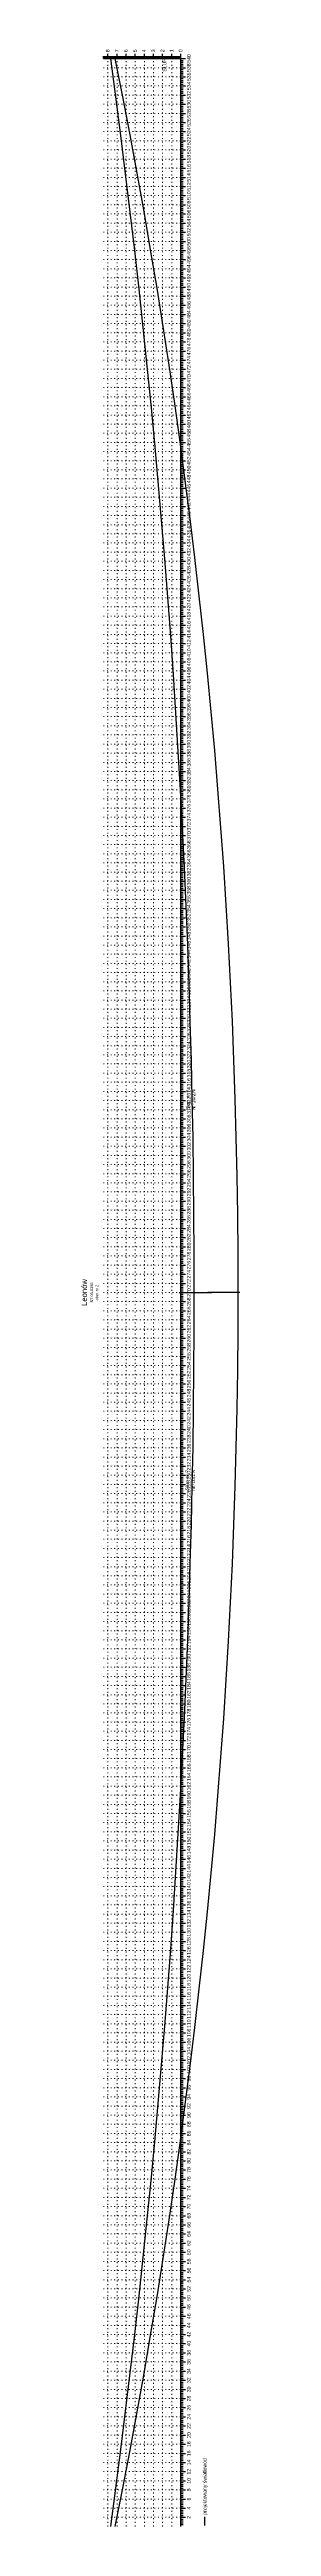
# Model space of a CAD drawing. Header units: inches. Extents: x -863 to 1426, y 1206 to 1480.
# Drawn here: x 511.4 to 528.9, y 1208.7 to 1479.6 of the extents above; entities that cross this region are included whole.
import ezdxf
from ezdxf.enums import TextEntityAlignment as Align

# ---------------------------------------------------------------- set-up
doc = ezdxf.new("R2010")
doc.units = ezdxf.units.IN
doc.header["$MEASUREMENT"] = 0
doc.linetypes.add('ACAD_ISO07W100', pattern=[3, 0, -3])
doc.layers.add('ramka', color=7, linetype='Continuous', plot=False)
doc.styles.get("Standard").update_dxf_attribs({"font": 'arial.ttf'})
doc.dimstyles.get("Standard").update_dxf_attribs({"dimtxt": 0.25, "dimasz": 0.18, "dimexe": 0.18, "dimexo": 0.0625, "dimgap": -0.09, "dimtad": 0, "dimtih": 1, "dimtoh": 1, "dimzin": 0, "dimdsep": 46, "dimtxsty": 'Standard', "dimcen": 0.09, "dimadec": 0, "dimazin": 0, "dimtfac": 1, "dimtofl": 0, "dimtmove": 0, "dimatfit": 3, "dimfxl": 1, "dimtolj": 1, "dimtzin": 0, "dimarcsym": 0})

# ---------------------------------------------------------------- blocks, each defined once
blk = doc.blocks.new('*D17')
at = {"color": 0, "lineweight": -2}
for p, q in [((522.19, 1343.65), (525.7, 1343.65)), ((522.37, 1343.56), (522.37, 1343.83)), ((528.85, 1343.65), (525.34, 1343.65)), ((528.67, 1343.71), (528.67, 1343.83))]:
    blk.add_line(p, q, dxfattribs=at)
at = {"color": 0}
for points in [[(522.19, 1343.68), (522.19, 1343.62), (522.37, 1343.65)], [(528.85, 1343.68), (528.85, 1343.62), (528.67, 1343.65)]]:
    blk.add_solid(points, dxfattribs=at)
at = {"layer": 'Defpoints', "color": 0}
for p in [(522.37, 1343.65), (522.37, 1343.49), (528.67, 1343.64)]:
    blk.add_point(p, dxfattribs=at)
at = {"color": 0, "lineweight": 25, "insert": (525.52, 1343.65), "char_height": 0.18, "attachment_point": 5}
blk.add_mtext('\\A1;-6.30', dxfattribs=at)

msp = doc.modelspace()

# ---------------------------------------------------------------- linework, layer by layer
for p, q in [((513.872, 1478.65), (513.872, 1478.9)), ((513.872, 1478.65), (522.372, 1478.65)), ((513.972, 1478.65), (513.972, 1478.9)), ((514.072, 1478.65), (514.072, 1478.9)), ((514.172, 1478.65), (514.172, 1478.9)), ((514.272, 1478.65), (514.272, 1478.9)), ((514.372, 1478.65), (514.372, 1479.15)), ((514.472, 1478.65), (514.472, 1478.9)), ((514.572, 1478.65), (514.572, 1478.9)), ((514.672, 1478.65), (514.672, 1478.9)), ((514.772, 1478.65), (514.772, 1478.9)), ((514.872, 1478.65), (514.872, 1478.9)), ((514.972, 1478.65), (514.972, 1478.9)), ((515.072, 1478.65), (515.072, 1478.9)), ((515.172, 1478.65), (515.172, 1478.9)), ((515.272, 1478.65), (515.272, 1478.9)), ((515.372, 1478.65), (515.372, 1479.15)), ((515.472, 1478.65), (515.472, 1478.9)), ((515.572, 1478.65), (515.572, 1478.9)), ((515.672, 1478.65), (515.672, 1478.9)), ((515.772, 1478.65), (515.772, 1478.9)), ((515.872, 1478.65), (515.872, 1478.9)), ((515.972, 1478.65), (515.972, 1478.9)), ((516.072, 1478.65), (516.072, 1478.9)), ((516.172, 1478.65), (516.172, 1478.9)), ((516.272, 1478.65), (516.272, 1478.9)), ((516.372, 1478.65), (516.372, 1479.15)), ((516.472, 1478.65), (516.472, 1478.9)), ((516.572, 1478.65), (516.572, 1478.9)), ((516.672, 1478.65), (516.672, 1478.9)), ((516.772, 1478.65), (516.772, 1478.9)), ((516.872, 1478.65), (516.872, 1478.9)), ((516.972, 1478.65), (516.972, 1478.9)), ((517.072, 1478.65), (517.072, 1478.9)), ((517.172, 1478.65), (517.172, 1478.9)), ((517.272, 1478.65), (517.272, 1478.9)), ((517.372, 1478.65), (517.372, 1479.15)), ((517.472, 1478.65), (517.472, 1478.9)), ((517.572, 1478.65), (517.572, 1478.9)), ((517.672, 1478.65), (517.672, 1478.9)), ((517.772, 1478.65), (517.772, 1478.9)), ((517.872, 1478.65), (517.872, 1478.9)), ((517.972, 1478.65), (517.972, 1478.9)), ((518.072, 1478.65), (518.072, 1478.9)), ((518.172, 1478.65), (518.172, 1478.9)), ((518.272, 1478.65), (518.272, 1478.9)), ((518.372, 1478.65), (518.372, 1479.15)), ((518.472, 1478.65), (518.472, 1478.9)), ((518.572, 1478.65), (518.572, 1478.9)), ((518.672, 1478.65), (518.672, 1478.9)), ((518.772, 1478.65), (518.772, 1478.9)), ((518.872, 1478.65), (518.872, 1478.9)), ((518.972, 1478.65), (518.972, 1478.9)), ((519.072, 1478.65), (519.072, 1478.9)), ((519.172, 1478.65), (519.172, 1478.9)), ((519.272, 1478.65), (519.272, 1478.9)), ((519.372, 1478.65), (519.372, 1479.15)), ((519.472, 1478.65), (519.472, 1478.9)), ((519.572, 1478.65), (519.572, 1478.9)), ((519.672, 1478.65), (519.672, 1478.9)), ((519.772, 1478.65), (519.772, 1478.9)), ((519.872, 1478.65), (519.872, 1478.9)), ((519.972, 1478.65), (519.972, 1478.9)), ((520.072, 1478.65), (520.072, 1478.9)), ((520.172, 1478.65), (520.172, 1478.9)), ((520.272, 1478.65), (520.272, 1478.9)), ((520.372, 1478.65), (520.372, 1479.15)), ((520.472, 1478.65), (520.472, 1478.9)), ((520.572, 1478.65), (520.572, 1478.9)), ((520.672, 1478.65), (520.672, 1478.9)), ((520.772, 1478.65), (520.772, 1478.9)), ((520.872, 1478.65), (520.872, 1478.9)), ((520.972, 1478.65), (520.972, 1478.9)), ((521.072, 1478.65), (521.072, 1478.9)), ((521.172, 1478.65), (521.172, 1478.9)), ((521.272, 1478.65), (521.272, 1478.9)), ((521.372, 1478.65), (521.372, 1479.15)), ((521.472, 1478.65), (521.472, 1478.9)), ((521.572, 1478.65), (521.572, 1478.9)), ((521.672, 1478.65), (521.672, 1478.9)), ((521.772, 1478.65), (521.772, 1478.9)), ((521.872, 1478.65), (521.872, 1478.9)), ((521.972, 1478.65), (521.972, 1478.9)), ((522.072, 1478.65), (522.072, 1478.9)), ((522.172, 1478.65), (522.172, 1478.9)), ((522.272, 1478.65), (522.272, 1478.9)), ((522.372, 1478.65), (522.372, 1479.15)), ((522.372, 1208.65), (522.372, 1478.65)), ((522.372, 1478.65), (522.872, 1478.65)), ((522.372, 1478.45), (522.622, 1478.45)), ((522.372, 1478.25), (522.622, 1478.25)), ((522.372, 1478.05), (522.622, 1478.05)), ((522.372, 1477.85), (522.622, 1477.85)), ((522.372, 1477.65), (522.872, 1477.65)), ((522.372, 1477.45), (522.622, 1477.45)), ((522.372, 1477.25), (522.622, 1477.25)), ((522.372, 1477.05), (522.622, 1477.05)), ((522.372, 1476.85), (522.622, 1476.85)), ((522.372, 1476.65), (522.872, 1476.65)), ((522.372, 1476.45), (522.622, 1476.45)), ((522.372, 1476.25), (522.622, 1476.25)), ((522.372, 1476.05), (522.622, 1476.05)), ((522.372, 1475.85), (522.622, 1475.85)), ((522.372, 1475.65), (522.872, 1475.65)), ((522.372, 1475.45), (522.622, 1475.45)), ((522.372, 1475.25), (522.622, 1475.25)), ((522.372, 1475.05), (522.622, 1475.05)), ((522.372, 1474.85), (522.622, 1474.85)), ((522.372, 1474.65), (522.872, 1474.65)), ((522.372, 1474.45), (522.622, 1474.45)), ((522.372, 1474.25), (522.622, 1474.25)), ((522.372, 1474.05), (522.622, 1474.05)), ((522.372, 1473.85), (522.622, 1473.85)), ((522.372, 1473.65), (522.872, 1473.65)), ((522.372, 1473.45), (522.622, 1473.45)), ((522.372, 1473.25), (522.622, 1473.25)), ((522.372, 1473.05), (522.622, 1473.05)), ((522.372, 1472.85), (522.622, 1472.85)), ((522.372, 1472.65), (522.872, 1472.65)), ((522.372, 1472.45), (522.622, 1472.45)), ((522.372, 1472.25), (522.622, 1472.25)), ((522.372, 1472.05), (522.622, 1472.05)), ((522.372, 1471.85), (522.622, 1471.85)), ((522.372, 1471.65), (522.872, 1471.65)), ((522.372, 1471.45), (522.622, 1471.45)), ((522.372, 1471.25), (522.622, 1471.25)), ((522.372, 1471.05), (522.622, 1471.05)), ((522.372, 1470.85), (522.622, 1470.85)), ((522.372, 1470.65), (522.872, 1470.65)), ((522.372, 1470.45), (522.622, 1470.45)), ((522.372, 1470.25), (522.622, 1470.25)), ((522.372, 1470.05), (522.622, 1470.05)), ((522.372, 1469.85), (522.622, 1469.85)), ((522.372, 1469.65), (522.872, 1469.65)), ((522.372, 1469.45), (522.622, 1469.45)), ((522.372, 1469.25), (522.622, 1469.25)), ((522.372, 1469.05), (522.622, 1469.05)), ((522.372, 1468.85), (522.622, 1468.85)), ((522.372, 1468.65), (522.872, 1468.65)), ((522.372, 1468.45), (522.622, 1468.45)), ((522.372, 1468.25), (522.622, 1468.25)), ((522.372, 1468.05), (522.622, 1468.05)), ((522.372, 1467.85), (522.622, 1467.85)), ((522.372, 1467.65), (522.872, 1467.65)), ((522.372, 1467.45), (522.622, 1467.45)), ((522.372, 1467.25), (522.622, 1467.25)), ((522.372, 1467.05), (522.622, 1467.05)), ((522.372, 1466.85), (522.622, 1466.85)), ((522.372, 1466.65), (522.872, 1466.65)), ((522.372, 1466.45), (522.622, 1466.45)), ((522.372, 1466.25), (522.622, 1466.25)), ((522.372, 1466.05), (522.622, 1466.05)), ((522.372, 1465.85), (522.622, 1465.85)), ((522.372, 1465.65), (522.872, 1465.65)), ((522.372, 1465.45), (522.622, 1465.45)), ((522.372, 1465.25), (522.622, 1465.25)), ((522.372, 1465.05), (522.622, 1465.05)), ((522.372, 1464.85), (522.622, 1464.85)), ((522.372, 1464.65), (522.872, 1464.65)), ((522.372, 1464.45), (522.622, 1464.45)), ((522.372, 1464.25), (522.622, 1464.25)), ((522.372, 1464.05), (522.622, 1464.05)), ((522.372, 1463.85), (522.622, 1463.85)), ((522.372, 1463.65), (522.872, 1463.65)), ((522.372, 1463.45), (522.622, 1463.45)), ((522.372, 1463.25), (522.622, 1463.25)), ((522.372, 1463.05), (522.622, 1463.05)), ((522.372, 1462.85), (522.622, 1462.85)), ((522.372, 1462.65), (522.872, 1462.65)), ((522.372, 1462.45), (522.622, 1462.45)), ((522.372, 1462.25), (522.622, 1462.25)), ((522.372, 1462.05), (522.622, 1462.05)), ((522.372, 1461.85), (522.622, 1461.85)), ((522.372, 1461.65), (522.872, 1461.65)), ((522.372, 1461.45), (522.622, 1461.45)), ((522.372, 1461.25), (522.622, 1461.25)), ((522.372, 1461.05), (522.622, 1461.05)), ((522.372, 1460.85), (522.622, 1460.85)), ((522.372, 1460.65), (522.872, 1460.65)), ((522.372, 1460.45), (522.622, 1460.45)), ((522.372, 1460.25), (522.622, 1460.25)), ((522.372, 1460.05), (522.622, 1460.05)), ((522.372, 1459.85), (522.622, 1459.85)), ((522.372, 1459.65), (522.872, 1459.65)), ((522.372, 1459.45), (522.622, 1459.45)), ((522.372, 1459.25), (522.622, 1459.25)), ((522.372, 1459.05), (522.622, 1459.05)), ((522.372, 1458.85), (522.622, 1458.85)), ((522.372, 1458.65), (522.872, 1458.65)), ((522.372, 1458.45), (522.622, 1458.45)), ((522.372, 1458.25), (522.622, 1458.25)), ((522.372, 1458.05), (522.622, 1458.05)), ((522.372, 1457.85), (522.622, 1457.85)), ((522.372, 1457.65), (522.872, 1457.65)), ((522.372, 1457.45), (522.622, 1457.45)), ((522.372, 1457.25), (522.622, 1457.25)), ((522.372, 1457.05), (522.622, 1457.05)), ((522.372, 1456.85), (522.622, 1456.85)), ((522.372, 1456.65), (522.872, 1456.65)), ((522.372, 1456.45), (522.622, 1456.45)), ((522.372, 1456.25), (522.622, 1456.25)), ((522.372, 1456.05), (522.622, 1456.05)), ((522.372, 1455.85), (522.622, 1455.85)), ((522.372, 1455.65), (522.872, 1455.65)), ((522.372, 1455.45), (522.622, 1455.45)), ((522.372, 1455.25), (522.622, 1455.25)), ((522.372, 1455.05), (522.622, 1455.05)), ((522.372, 1454.85), (522.622, 1454.85)), ((522.372, 1454.65), (522.872, 1454.65)), ((522.372, 1454.45), (522.622, 1454.45)), ((522.372, 1454.25), (522.622, 1454.25)), ((522.372, 1454.05), (522.622, 1454.05)), ((522.372, 1453.85), (522.622, 1453.85)), ((522.372, 1453.65), (522.872, 1453.65)), ((522.372, 1453.45), (522.622, 1453.45)), ((522.372, 1453.25), (522.622, 1453.25)), ((522.372, 1453.05), (522.622, 1453.05)), ((522.372, 1452.85), (522.622, 1452.85)), ((522.372, 1452.65), (522.872, 1452.65)), ((522.372, 1452.45), (522.622, 1452.45)), ((522.372, 1452.25), (522.622, 1452.25)), ((522.372, 1452.05), (522.622, 1452.05)), ((522.372, 1451.85), (522.622, 1451.85)), ((522.372, 1451.65), (522.872, 1451.65)), ((522.372, 1451.45), (522.622, 1451.45)), ((522.372, 1451.25), (522.622, 1451.25)), ((522.372, 1451.05), (522.622, 1451.05)), ((522.372, 1450.85), (522.622, 1450.85)), ((522.372, 1450.65), (522.872, 1450.65)), ((522.372, 1450.45), (522.622, 1450.45)), ((522.372, 1450.25), (522.622, 1450.25)), ((522.372, 1450.05), (522.622, 1450.05)), ((522.372, 1449.85), (522.622, 1449.85)), ((522.372, 1449.65), (522.872, 1449.65)), ((522.372, 1449.45), (522.622, 1449.45)), ((522.372, 1449.25), (522.622, 1449.25)), ((522.372, 1449.05), (522.622, 1449.05)), ((522.372, 1448.85), (522.622, 1448.85)), ((522.372, 1448.65), (522.872, 1448.65)), ((522.372, 1448.45), (522.622, 1448.45)), ((522.372, 1448.25), (522.622, 1448.25)), ((522.372, 1448.05), (522.622, 1448.05)), ((522.372, 1447.85), (522.622, 1447.85)), ((522.372, 1447.65), (522.872, 1447.65)), ((522.372, 1447.45), (522.622, 1447.45)), ((522.372, 1447.25), (522.622, 1447.25)), ((522.372, 1447.05), (522.622, 1447.05)), ((522.372, 1446.85), (522.622, 1446.85)), ((522.372, 1446.65), (522.872, 1446.65)), ((522.372, 1446.45), (522.622, 1446.45)), ((522.372, 1446.25), (522.622, 1446.25)), ((522.372, 1446.05), (522.622, 1446.05)), ((522.372, 1445.85), (522.622, 1445.85)), ((522.372, 1445.65), (522.872, 1445.65)), ((522.372, 1445.45), (522.622, 1445.45)), ((522.372, 1445.25), (522.622, 1445.25)), ((522.372, 1445.05), (522.622, 1445.05)), ((522.372, 1444.85), (522.622, 1444.85)), ((522.372, 1444.65), (522.872, 1444.65)), ((522.372, 1444.45), (522.622, 1444.45)), ((522.372, 1444.25), (522.622, 1444.25)), ((522.372, 1444.05), (522.622, 1444.05)), ((522.372, 1443.85), (522.622, 1443.85)), ((522.372, 1443.65), (522.872, 1443.65)), ((522.372, 1443.45), (522.622, 1443.45)), ((522.372, 1443.25), (522.622, 1443.25)), ((522.372, 1443.05), (522.622, 1443.05)), ((522.372, 1442.85), (522.622, 1442.85)), ((522.372, 1442.65), (522.872, 1442.65)), ((522.372, 1442.45), (522.622, 1442.45)), ((522.372, 1442.25), (522.622, 1442.25)), ((522.372, 1442.05), (522.622, 1442.05)), ((522.372, 1441.85), (522.622, 1441.85)), ((522.372, 1441.65), (522.872, 1441.65)), ((522.372, 1441.45), (522.622, 1441.45)), ((522.372, 1441.25), (522.622, 1441.25)), ((522.372, 1441.05), (522.622, 1441.05)), ((522.372, 1440.85), (522.622, 1440.85)), ((522.372, 1440.65), (522.872, 1440.65)), ((522.372, 1440.45), (522.622, 1440.45)), ((522.372, 1440.25), (522.622, 1440.25)), ((522.372, 1440.05), (522.622, 1440.05)), ((522.372, 1439.85), (522.622, 1439.85)), ((522.372, 1439.65), (522.872, 1439.65)), ((522.372, 1439.45), (522.622, 1439.45)), ((522.372, 1439.25), (522.622, 1439.25)), ((522.372, 1439.05), (522.622, 1439.05)), ((522.372, 1438.85), (522.622, 1438.85)), ((522.372, 1438.65), (522.872, 1438.65)), ((522.372, 1438.45), (522.622, 1438.45)), ((522.372, 1438.25), (522.622, 1438.25)), ((522.372, 1438.05), (522.622, 1438.05)), ((522.372, 1437.85), (522.622, 1437.85)), ((522.372, 1437.65), (522.872, 1437.65)), ((522.372, 1437.45), (522.622, 1437.45)), ((522.372, 1437.25), (522.622, 1437.25)), ((522.372, 1437.05), (522.622, 1437.05)), ((522.372, 1436.85), (522.622, 1436.85)), ((522.372, 1436.65), (522.872, 1436.65)), ((522.372, 1436.45), (522.622, 1436.45)), ((522.372, 1436.25), (522.622, 1436.25)), ((522.372, 1436.05), (522.622, 1436.05)), ((522.372, 1435.85), (522.622, 1435.85)), ((522.372, 1435.65), (522.872, 1435.65)), ((522.372, 1435.45), (522.622, 1435.45)), ((522.372, 1435.25), (522.622, 1435.25)), ((522.372, 1435.05), (522.622, 1435.05)), ((522.372, 1434.85), (522.622, 1434.85)), ((522.372, 1434.65), (522.872, 1434.65)), ((522.372, 1434.45), (522.622, 1434.45)), ((522.372, 1434.25), (522.622, 1434.25)), ((522.372, 1434.05), (522.622, 1434.05)), ((522.372, 1433.85), (522.622, 1433.85)), ((522.372, 1433.65), (522.872, 1433.65)), ((522.372, 1433.45), (522.622, 1433.45)), ((522.372, 1433.25), (522.622, 1433.25)), ((522.372, 1433.05), (522.622, 1433.05)), ((522.372, 1432.85), (522.622, 1432.85)), ((522.372, 1432.65), (522.872, 1432.65)), ((522.372, 1432.45), (522.622, 1432.45)), ((522.372, 1432.25), (522.622, 1432.25)), ((522.372, 1432.05), (522.622, 1432.05)), ((522.372, 1431.85), (522.622, 1431.85)), ((522.372, 1431.65), (522.872, 1431.65)), ((522.372, 1431.45), (522.622, 1431.45)), ((522.372, 1431.25), (522.622, 1431.25)), ((522.372, 1431.05), (522.622, 1431.05)), ((522.372, 1430.85), (522.622, 1430.85)), ((522.372, 1430.65), (522.872, 1430.65)), ((522.372, 1430.45), (522.622, 1430.45)), ((522.372, 1430.25), (522.622, 1430.25)), ((522.372, 1430.05), (522.622, 1430.05)), ((522.372, 1429.85), (522.622, 1429.85)), ((522.372, 1429.65), (522.872, 1429.65)), ((522.372, 1429.45), (522.622, 1429.45)), ((522.372, 1429.25), (522.622, 1429.25)), ((522.372, 1429.05), (522.622, 1429.05)), ((522.372, 1428.85), (522.622, 1428.85)), ((522.372, 1428.65), (522.872, 1428.65)), ((522.372, 1428.45), (522.622, 1428.45)), ((522.372, 1428.25), (522.622, 1428.25)), ((522.372, 1428.05), (522.622, 1428.05)), ((522.372, 1427.85), (522.622, 1427.85)), ((522.372, 1427.65), (522.872, 1427.65)), ((522.372, 1427.45), (522.622, 1427.45)), ((522.372, 1427.25), (522.622, 1427.25)), ((522.372, 1427.05), (522.622, 1427.05)), ((522.372, 1426.85), (522.622, 1426.85)), ((522.372, 1426.65), (522.872, 1426.65)), ((522.372, 1426.45), (522.622, 1426.45)), ((522.372, 1426.25), (522.622, 1426.25)), ((522.372, 1426.05), (522.622, 1426.05)), ((522.372, 1425.85), (522.622, 1425.85)), ((522.372, 1425.65), (522.872, 1425.65)), ((522.372, 1425.45), (522.622, 1425.45)), ((522.372, 1425.25), (522.622, 1425.25)), ((522.372, 1425.05), (522.622, 1425.05)), ((522.372, 1424.85), (522.622, 1424.85)), ((522.372, 1424.65), (522.872, 1424.65)), ((522.372, 1424.45), (522.622, 1424.45)), ((522.372, 1424.25), (522.622, 1424.25)), ((522.372, 1424.05), (522.622, 1424.05)), ((522.372, 1423.85), (522.622, 1423.85)), ((522.372, 1423.65), (522.872, 1423.65)), ((522.372, 1423.45), (522.622, 1423.45)), ((522.372, 1423.25), (522.622, 1423.25)), ((522.372, 1423.05), (522.622, 1423.05)), ((522.372, 1422.85), (522.622, 1422.85)), ((522.372, 1422.65), (522.872, 1422.65)), ((522.372, 1422.45), (522.622, 1422.45)), ((522.372, 1422.25), (522.622, 1422.25)), ((522.372, 1422.05), (522.622, 1422.05)), ((522.372, 1421.85), (522.622, 1421.85)), ((522.372, 1421.65), (522.872, 1421.65)), ((522.372, 1421.45), (522.622, 1421.45)), ((522.372, 1421.25), (522.622, 1421.25)), ((522.372, 1421.05), (522.622, 1421.05)), ((522.372, 1420.85), (522.622, 1420.85)), ((522.372, 1420.65), (522.872, 1420.65)), ((522.372, 1420.45), (522.622, 1420.45)), ((522.372, 1420.25), (522.622, 1420.25)), ((522.372, 1420.05), (522.622, 1420.05)), ((522.372, 1419.85), (522.622, 1419.85)), ((522.372, 1419.65), (522.872, 1419.65)), ((522.372, 1419.45), (522.622, 1419.45)), ((522.372, 1419.25), (522.622, 1419.25)), ((522.372, 1419.05), (522.622, 1419.05)), ((522.372, 1418.85), (522.622, 1418.85)), ((522.372, 1418.65), (522.872, 1418.65)), ((522.372, 1418.45), (522.622, 1418.45)), ((522.372, 1418.25), (522.622, 1418.25)), ((522.372, 1418.05), (522.622, 1418.05)), ((522.372, 1417.85), (522.622, 1417.85)), ((522.372, 1417.65), (522.872, 1417.65)), ((522.372, 1417.45), (522.622, 1417.45)), ((522.372, 1417.25), (522.622, 1417.25)), ((522.372, 1417.05), (522.622, 1417.05)), ((522.372, 1416.85), (522.622, 1416.85)), ((522.372, 1416.65), (522.872, 1416.65)), ((522.372, 1416.45), (522.622, 1416.45)), ((522.372, 1416.25), (522.622, 1416.25)), ((522.372, 1416.05), (522.622, 1416.05)), ((522.372, 1415.85), (522.622, 1415.85)), ((522.372, 1415.65), (522.872, 1415.65)), ((522.372, 1415.45), (522.622, 1415.45)), ((522.372, 1415.25), (522.622, 1415.25)), ((522.372, 1415.05), (522.622, 1415.05)), ((522.372, 1414.85), (522.622, 1414.85)), ((522.372, 1414.65), (522.872, 1414.65)), ((522.372, 1414.45), (522.622, 1414.45)), ((522.372, 1414.25), (522.622, 1414.25)), ((522.372, 1414.05), (522.622, 1414.05)), ((522.372, 1413.85), (522.622, 1413.85)), ((522.372, 1413.65), (522.872, 1413.65)), ((522.372, 1413.45), (522.622, 1413.45)), ((522.372, 1413.25), (522.622, 1413.25)), ((522.372, 1413.05), (522.622, 1413.05)), ((522.372, 1412.85), (522.622, 1412.85)), ((522.372, 1412.65), (522.872, 1412.65)), ((522.372, 1412.45), (522.622, 1412.45)), ((522.372, 1412.25), (522.622, 1412.25)), ((522.372, 1412.05), (522.622, 1412.05)), ((522.372, 1411.85), (522.622, 1411.85)), ((522.372, 1411.65), (522.872, 1411.65)), ((522.372, 1411.45), (522.622, 1411.45)), ((522.372, 1411.25), (522.622, 1411.25)), ((522.372, 1411.05), (522.622, 1411.05)), ((522.372, 1410.85), (522.622, 1410.85)), ((522.372, 1410.65), (522.872, 1410.65)), ((522.372, 1410.45), (522.622, 1410.45)), ((522.372, 1410.25), (522.622, 1410.25)), ((522.372, 1410.05), (522.622, 1410.05)), ((522.372, 1409.85), (522.622, 1409.85)), ((522.372, 1409.65), (522.872, 1409.65)), ((522.372, 1409.45), (522.622, 1409.45)), ((522.372, 1409.25), (522.622, 1409.25)), ((522.372, 1409.05), (522.622, 1409.05)), ((522.372, 1408.85), (522.622, 1408.85)), ((522.372, 1408.65), (522.872, 1408.65)), ((522.372, 1408.45), (522.622, 1408.45)), ((522.372, 1408.25), (522.622, 1408.25)), ((522.372, 1408.05), (522.622, 1408.05)), ((522.372, 1407.85), (522.622, 1407.85)), ((522.372, 1407.65), (522.872, 1407.65)), ((522.372, 1407.45), (522.622, 1407.45)), ((522.372, 1407.25), (522.622, 1407.25)), ((522.372, 1407.05), (522.622, 1407.05)), ((522.372, 1406.85), (522.622, 1406.85)), ((522.372, 1406.65), (522.872, 1406.65)), ((522.372, 1406.45), (522.622, 1406.45)), ((522.372, 1406.25), (522.622, 1406.25)), ((522.372, 1406.05), (522.622, 1406.05)), ((522.372, 1405.85), (522.622, 1405.85)), ((522.372, 1405.65), (522.872, 1405.65)), ((522.372, 1405.45), (522.622, 1405.45)), ((522.372, 1405.25), (522.622, 1405.25)), ((522.372, 1405.05), (522.622, 1405.05)), ((522.372, 1404.85), (522.622, 1404.85)), ((522.372, 1404.65), (522.872, 1404.65)), ((522.372, 1404.45), (522.622, 1404.45)), ((522.372, 1404.25), (522.622, 1404.25)), ((522.372, 1404.05), (522.622, 1404.05)), ((522.372, 1403.85), (522.622, 1403.85)), ((522.372, 1403.65), (522.872, 1403.65)), ((522.372, 1403.45), (522.622, 1403.45)), ((522.372, 1403.25), (522.622, 1403.25)), ((522.372, 1403.05), (522.622, 1403.05)), ((522.372, 1402.85), (522.622, 1402.85)), ((522.372, 1402.65), (522.872, 1402.65)), ((522.372, 1402.45), (522.622, 1402.45)), ((522.372, 1402.25), (522.622, 1402.25)), ((522.372, 1402.05), (522.622, 1402.05)), ((522.372, 1401.85), (522.622, 1401.85)), ((522.372, 1401.65), (522.872, 1401.65)), ((522.372, 1401.45), (522.622, 1401.45)), ((522.372, 1401.25), (522.622, 1401.25)), ((522.372, 1401.05), (522.622, 1401.05)), ((522.372, 1400.85), (522.622, 1400.85)), ((522.372, 1400.65), (522.872, 1400.65)), ((522.372, 1400.45), (522.622, 1400.45)), ((522.372, 1400.25), (522.622, 1400.25)), ((522.372, 1400.05), (522.622, 1400.05)), ((522.372, 1399.85), (522.622, 1399.85)), ((522.372, 1399.65), (522.872, 1399.65)), ((522.372, 1399.45), (522.622, 1399.45)), ((522.372, 1399.25), (522.622, 1399.25)), ((522.372, 1399.05), (522.622, 1399.05)), ((522.372, 1398.85), (522.622, 1398.85)), ((522.372, 1398.65), (522.872, 1398.65)), ((522.372, 1398.45), (522.622, 1398.45)), ((522.372, 1398.25), (522.622, 1398.25)), ((522.372, 1398.05), (522.622, 1398.05)), ((522.372, 1397.85), (522.622, 1397.85)), ((522.372, 1397.65), (522.872, 1397.65)), ((522.372, 1397.45), (522.622, 1397.45)), ((522.372, 1397.25), (522.622, 1397.25)), ((522.372, 1397.05), (522.622, 1397.05)), ((522.372, 1396.85), (522.622, 1396.85)), ((522.372, 1396.65), (522.872, 1396.65)), ((522.372, 1396.45), (522.622, 1396.45)), ((522.372, 1396.25), (522.622, 1396.25)), ((522.372, 1396.05), (522.622, 1396.05)), ((522.372, 1395.85), (522.622, 1395.85)), ((522.372, 1395.65), (522.872, 1395.65)), ((522.372, 1395.45), (522.622, 1395.45)), ((522.372, 1395.25), (522.622, 1395.25)), ((522.372, 1395.05), (522.622, 1395.05)), ((522.372, 1394.85), (522.622, 1394.85)), ((522.372, 1394.65), (522.872, 1394.65)), ((522.372, 1394.45), (522.622, 1394.45)), ((522.372, 1394.25), (522.622, 1394.25)), ((522.372, 1394.05), (522.622, 1394.05)), ((522.372, 1393.85), (522.622, 1393.85)), ((522.372, 1393.65), (522.872, 1393.65)), ((522.372, 1393.45), (522.622, 1393.45)), ((522.372, 1393.25), (522.622, 1393.25)), ((522.372, 1393.05), (522.622, 1393.05)), ((522.372, 1392.85), (522.622, 1392.85)), ((522.372, 1392.65), (522.872, 1392.65)), ((522.372, 1392.45), (522.622, 1392.45)), ((522.372, 1392.25), (522.622, 1392.25)), ((522.372, 1392.05), (522.622, 1392.05)), ((522.372, 1391.85), (522.622, 1391.85)), ((522.372, 1391.65), (522.872, 1391.65)), ((522.372, 1391.45), (522.622, 1391.45)), ((522.372, 1391.25), (522.622, 1391.25)), ((522.372, 1391.05), (522.622, 1391.05)), ((522.372, 1390.85), (522.622, 1390.85)), ((522.372, 1390.65), (522.872, 1390.65)), ((522.372, 1390.45), (522.622, 1390.45)), ((522.372, 1390.25), (522.622, 1390.25)), ((522.372, 1390.05), (522.622, 1390.05)), ((522.372, 1389.85), (522.622, 1389.85)), ((522.372, 1389.65), (522.872, 1389.65)), ((522.372, 1389.45), (522.622, 1389.45)), ((522.372, 1389.25), (522.622, 1389.25)), ((522.372, 1389.05), (522.622, 1389.05)), ((522.372, 1388.85), (522.622, 1388.85)), ((522.372, 1388.65), (522.872, 1388.65)), ((522.372, 1388.45), (522.622, 1388.45)), ((522.372, 1388.25), (522.622, 1388.25)), ((522.372, 1388.05), (522.622, 1388.05)), ((522.372, 1387.85), (522.622, 1387.85)), ((522.372, 1387.65), (522.872, 1387.65)), ((522.372, 1387.45), (522.622, 1387.45)), ((522.372, 1387.25), (522.622, 1387.25)), ((522.372, 1387.05), (522.622, 1387.05)), ((522.372, 1386.85), (522.622, 1386.85)), ((522.372, 1386.65), (522.872, 1386.65)), ((522.372, 1386.45), (522.622, 1386.45)), ((522.372, 1386.25), (522.622, 1386.25)), ((522.372, 1386.05), (522.622, 1386.05)), ((522.372, 1385.85), (522.622, 1385.85)), ((522.372, 1385.65), (522.872, 1385.65)), ((522.372, 1385.45), (522.622, 1385.45)), ((522.372, 1385.25), (522.622, 1385.25)), ((522.372, 1385.05), (522.622, 1385.05)), ((522.372, 1384.85), (522.622, 1384.85)), ((522.372, 1384.65), (522.872, 1384.65)), ((522.372, 1384.45), (522.622, 1384.45)), ((522.372, 1384.25), (522.622, 1384.25)), ((522.372, 1384.05), (522.622, 1384.05)), ((522.372, 1383.85), (522.622, 1383.85)), ((522.372, 1383.65), (522.872, 1383.65)), ((522.372, 1383.45), (522.622, 1383.45)), ((522.372, 1383.25), (522.622, 1383.25)), ((522.372, 1383.05), (522.622, 1383.05)), ((522.372, 1382.85), (522.622, 1382.85)), ((522.372, 1382.65), (522.872, 1382.65)), ((522.372, 1382.45), (522.622, 1382.45)), ((522.372, 1382.25), (522.622, 1382.25)), ((522.372, 1382.05), (522.622, 1382.05)), ((522.372, 1381.85), (522.622, 1381.85)), ((522.372, 1381.65), (522.872, 1381.65)), ((522.372, 1381.45), (522.622, 1381.45)), ((522.372, 1381.25), (522.622, 1381.25)), ((522.372, 1381.05), (522.622, 1381.05)), ((522.372, 1380.85), (522.622, 1380.85)), ((522.372, 1380.65), (522.872, 1380.65)), ((522.372, 1380.45), (522.622, 1380.45)), ((522.372, 1380.25), (522.622, 1380.25)), ((522.372, 1380.05), (522.622, 1380.05)), ((522.372, 1379.85), (522.622, 1379.85)), ((522.372, 1379.65), (522.872, 1379.65)), ((522.372, 1379.45), (522.622, 1379.45)), ((522.372, 1379.25), (522.622, 1379.25)), ((522.372, 1379.05), (522.622, 1379.05)), ((522.372, 1378.85), (522.622, 1378.85)), ((522.372, 1378.65), (522.872, 1378.65)), ((522.372, 1378.45), (522.622, 1378.45)), ((522.372, 1378.25), (522.622, 1378.25)), ((522.372, 1378.05), (522.622, 1378.05)), ((522.372, 1377.85), (522.622, 1377.85)), ((522.372, 1377.65), (522.872, 1377.65)), ((522.372, 1377.45), (522.622, 1377.45)), ((522.372, 1377.25), (522.622, 1377.25)), ((522.372, 1377.05), (522.622, 1377.05)), ((522.372, 1376.85), (522.622, 1376.85)), ((522.372, 1376.65), (522.872, 1376.65)), ((522.372, 1376.45), (522.622, 1376.45)), ((522.372, 1376.25), (522.622, 1376.25)), ((522.372, 1376.05), (522.622, 1376.05)), ((522.372, 1375.85), (522.622, 1375.85)), ((522.372, 1375.65), (522.872, 1375.65)), ((522.372, 1375.45), (522.622, 1375.45)), ((522.372, 1375.25), (522.622, 1375.25)), ((522.372, 1375.05), (522.622, 1375.05)), ((522.372, 1374.85), (522.622, 1374.85)), ((522.372, 1374.65), (522.872, 1374.65)), ((522.372, 1374.45), (522.622, 1374.45)), ((522.372, 1374.25), (522.622, 1374.25)), ((522.372, 1374.05), (522.622, 1374.05)), ((522.372, 1373.85), (522.622, 1373.85)), ((522.372, 1373.65), (522.872, 1373.65)), ((522.372, 1373.45), (522.622, 1373.45)), ((522.372, 1373.25), (522.622, 1373.25)), ((522.372, 1373.05), (522.622, 1373.05)), ((522.372, 1372.85), (522.622, 1372.85)), ((522.372, 1372.65), (522.872, 1372.65)), ((522.372, 1372.45), (522.622, 1372.45)), ((522.372, 1372.25), (522.622, 1372.25)), ((522.372, 1372.05), (522.622, 1372.05)), ((522.372, 1371.85), (522.622, 1371.85)), ((522.372, 1371.65), (522.872, 1371.65)), ((522.372, 1371.45), (522.622, 1371.45)), ((522.372, 1371.25), (522.622, 1371.25)), ((522.372, 1371.05), (522.622, 1371.05)), ((522.372, 1370.85), (522.622, 1370.85)), ((522.372, 1370.65), (522.872, 1370.65)), ((522.372, 1370.45), (522.622, 1370.45)), ((522.372, 1370.25), (522.622, 1370.25)), ((522.372, 1370.05), (522.622, 1370.05)), ((522.372, 1369.85), (522.622, 1369.85)), ((522.372, 1369.65), (522.872, 1369.65)), ((522.372, 1369.45), (522.622, 1369.45)), ((522.372, 1369.25), (522.622, 1369.25)), ((522.372, 1369.05), (522.622, 1369.05)), ((522.372, 1368.85), (522.622, 1368.85)), ((522.372, 1368.65), (522.872, 1368.65)), ((522.372, 1368.45), (522.622, 1368.45)), ((522.372, 1368.25), (522.622, 1368.25)), ((522.372, 1368.05), (522.622, 1368.05)), ((522.372, 1367.85), (522.622, 1367.85)), ((522.372, 1367.65), (522.872, 1367.65)), ((522.372, 1367.45), (522.622, 1367.45)), ((522.372, 1367.25), (522.622, 1367.25)), ((522.372, 1367.05), (522.622, 1367.05)), ((522.372, 1366.85), (522.622, 1366.85)), ((522.372, 1366.65), (522.872, 1366.65)), ((522.372, 1366.45), (522.622, 1366.45)), ((522.372, 1366.25), (522.622, 1366.25)), ((522.372, 1366.05), (522.622, 1366.05)), ((522.372, 1365.85), (522.622, 1365.85)), ((522.372, 1365.65), (522.872, 1365.65)), ((522.372, 1365.45), (522.622, 1365.45)), ((522.372, 1365.25), (522.622, 1365.25)), ((522.372, 1365.05), (522.622, 1365.05)), ((522.372, 1364.85), (522.622, 1364.85)), ((522.372, 1364.65), (522.872, 1364.65)), ((522.372, 1364.45), (522.622, 1364.45)), ((522.372, 1364.25), (522.622, 1364.25)), ((522.372, 1364.05), (522.622, 1364.05)), ((522.372, 1363.85), (522.622, 1363.85)), ((522.372, 1363.65), (522.872, 1363.65)), ((522.372, 1363.45), (522.622, 1363.45)), ((522.372, 1363.25), (522.622, 1363.25)), ((522.372, 1363.05), (522.622, 1363.05)), ((522.372, 1362.85), (522.622, 1362.85)), ((522.372, 1362.65), (522.872, 1362.65)), ((522.372, 1362.45), (522.622, 1362.45)), ((522.372, 1362.25), (522.622, 1362.25)), ((522.372, 1362.05), (522.622, 1362.05)), ((522.372, 1361.85), (522.622, 1361.85)), ((522.372, 1361.65), (522.872, 1361.65)), ((522.372, 1361.45), (522.622, 1361.45)), ((522.372, 1361.25), (522.622, 1361.25)), ((522.372, 1361.05), (522.622, 1361.05)), ((522.372, 1360.85), (522.622, 1360.85)), ((522.372, 1360.65), (522.872, 1360.65)), ((522.372, 1360.45), (522.622, 1360.45)), ((522.372, 1360.25), (522.622, 1360.25)), ((522.372, 1360.05), (522.622, 1360.05)), ((522.372, 1359.85), (522.622, 1359.85)), ((522.372, 1359.65), (522.872, 1359.65)), ((522.372, 1359.45), (522.622, 1359.45)), ((522.372, 1359.25), (522.622, 1359.25)), ((522.372, 1359.05), (522.622, 1359.05)), ((522.372, 1358.85), (522.622, 1358.85)), ((522.372, 1358.65), (522.872, 1358.65)), ((522.372, 1358.45), (522.622, 1358.45)), ((522.372, 1358.25), (522.622, 1358.25)), ((522.372, 1358.05), (522.622, 1358.05)), ((522.372, 1357.85), (522.622, 1357.85)), ((522.372, 1357.65), (522.872, 1357.65)), ((522.372, 1357.45), (522.622, 1357.45)), ((522.372, 1357.25), (522.622, 1357.25)), ((522.372, 1357.05), (522.622, 1357.05)), ((522.372, 1356.85), (522.622, 1356.85)), ((522.372, 1356.65), (522.872, 1356.65)), ((522.372, 1356.45), (522.622, 1356.45)), ((522.372, 1356.25), (522.622, 1356.25)), ((522.372, 1356.05), (522.622, 1356.05)), ((522.372, 1355.85), (522.622, 1355.85)), ((522.372, 1355.65), (522.872, 1355.65)), ((522.372, 1355.45), (522.622, 1355.45)), ((522.372, 1355.25), (522.622, 1355.25)), ((522.372, 1355.05), (522.622, 1355.05)), ((522.372, 1354.85), (522.622, 1354.85)), ((522.372, 1354.65), (522.872, 1354.65)), ((522.372, 1354.45), (522.622, 1354.45)), ((522.372, 1354.25), (522.622, 1354.25)), ((522.372, 1354.05), (522.622, 1354.05)), ((522.372, 1353.85), (522.622, 1353.85)), ((522.372, 1353.65), (522.872, 1353.65)), ((522.372, 1353.45), (522.622, 1353.45)), ((522.372, 1353.25), (522.622, 1353.25)), ((522.372, 1353.05), (522.622, 1353.05)), ((522.372, 1352.85), (522.622, 1352.85)), ((522.372, 1352.65), (522.872, 1352.65)), ((522.372, 1352.45), (522.622, 1352.45)), ((522.372, 1352.25), (522.622, 1352.25)), ((522.372, 1352.05), (522.622, 1352.05)), ((522.372, 1351.85), (522.622, 1351.85)), ((522.372, 1351.65), (522.872, 1351.65)), ((522.372, 1351.45), (522.622, 1351.45)), ((522.372, 1351.25), (522.622, 1351.25)), ((522.372, 1351.05), (522.622, 1351.05)), ((522.372, 1350.85), (522.622, 1350.85)), ((522.372, 1350.65), (522.872, 1350.65)), ((522.372, 1350.45), (522.622, 1350.45)), ((522.372, 1350.25), (522.622, 1350.25)), ((522.372, 1350.05), (522.622, 1350.05)), ((522.372, 1349.85), (522.622, 1349.85)), ((522.372, 1349.65), (522.872, 1349.65)), ((522.372, 1349.45), (522.622, 1349.45)), ((522.372, 1349.25), (522.622, 1349.25)), ((522.372, 1349.05), (522.622, 1349.05)), ((522.372, 1348.85), (522.622, 1348.85)), ((522.372, 1348.65), (522.872, 1348.65)), ((522.372, 1348.45), (522.622, 1348.45)), ((522.372, 1348.25), (522.622, 1348.25)), ((522.372, 1348.05), (522.622, 1348.05)), ((522.372, 1347.85), (522.622, 1347.85)), ((522.372, 1347.65), (522.872, 1347.65)), ((522.372, 1347.45), (522.622, 1347.45)), ((522.372, 1347.25), (522.622, 1347.25)), ((522.372, 1347.05), (522.622, 1347.05)), ((522.372, 1346.85), (522.622, 1346.85)), ((522.372, 1346.65), (522.872, 1346.65)), ((522.372, 1346.45), (522.622, 1346.45)), ((522.372, 1346.25), (522.622, 1346.25)), ((522.372, 1346.05), (522.622, 1346.05)), ((522.372, 1345.85), (522.622, 1345.85)), ((522.372, 1345.65), (522.872, 1345.65)), ((522.372, 1345.45), (522.622, 1345.45)), ((522.372, 1345.25), (522.622, 1345.25)), ((522.372, 1345.05), (522.622, 1345.05)), ((522.372, 1344.85), (522.622, 1344.85)), ((522.372, 1344.65), (522.872, 1344.65)), ((522.372, 1344.45), (522.622, 1344.45)), ((522.372, 1344.25), (522.622, 1344.25)), ((522.372, 1344.05), (522.622, 1344.05)), ((522.372, 1343.85), (522.622, 1343.85)), ((522.372, 1343.65), (522.872, 1343.65)), ((522.372, 1343.45), (522.622, 1343.45)), ((522.372, 1343.25), (522.622, 1343.25)), ((522.372, 1343.05), (522.622, 1343.05)), ((522.372, 1342.85), (522.622, 1342.85)), ((522.372, 1342.65), (522.872, 1342.65)), ((522.372, 1342.45), (522.622, 1342.45)), ((522.372, 1342.25), (522.622, 1342.25)), ((522.372, 1342.05), (522.622, 1342.05)), ((522.372, 1341.85), (522.622, 1341.85)), ((522.372, 1341.65), (522.872, 1341.65)), ((522.372, 1341.45), (522.622, 1341.45)), ((522.372, 1341.25), (522.622, 1341.25)), ((522.372, 1341.05), (522.622, 1341.05)), ((522.372, 1340.85), (522.622, 1340.85)), ((522.372, 1340.65), (522.872, 1340.65)), ((522.372, 1340.45), (522.622, 1340.45)), ((522.372, 1340.25), (522.622, 1340.25)), ((522.372, 1340.05), (522.622, 1340.05)), ((522.372, 1339.85), (522.622, 1339.85)), ((522.372, 1339.65), (522.872, 1339.65)), ((522.372, 1339.45), (522.622, 1339.45)), ((522.372, 1339.25), (522.622, 1339.25)), ((522.372, 1339.05), (522.622, 1339.05)), ((522.372, 1338.85), (522.622, 1338.85)), ((522.372, 1338.65), (522.872, 1338.65)), ((522.372, 1338.45), (522.622, 1338.45)), ((522.372, 1338.25), (522.622, 1338.25)), ((522.372, 1338.05), (522.622, 1338.05)), ((522.372, 1337.85), (522.622, 1337.85)), ((522.372, 1337.65), (522.872, 1337.65)), ((522.372, 1337.45), (522.622, 1337.45)), ((522.372, 1337.25), (522.622, 1337.25)), ((522.372, 1337.05), (522.622, 1337.05)), ((522.372, 1336.85), (522.622, 1336.85)), ((522.372, 1336.65), (522.872, 1336.65)), ((522.372, 1336.45), (522.622, 1336.45)), ((522.372, 1336.25), (522.622, 1336.25)), ((522.372, 1336.05), (522.622, 1336.05)), ((522.372, 1335.85), (522.622, 1335.85)), ((522.372, 1335.65), (522.872, 1335.65)), ((522.372, 1335.45), (522.622, 1335.45)), ((522.372, 1335.25), (522.622, 1335.25)), ((522.372, 1335.05), (522.622, 1335.05)), ((522.372, 1334.85), (522.622, 1334.85)), ((522.372, 1334.65), (522.872, 1334.65)), ((522.372, 1334.45), (522.622, 1334.45)), ((522.372, 1334.25), (522.622, 1334.25)), ((522.372, 1334.05), (522.622, 1334.05)), ((522.372, 1333.85), (522.622, 1333.85)), ((522.372, 1333.65), (522.872, 1333.65)), ((522.372, 1333.45), (522.622, 1333.45)), ((522.372, 1333.25), (522.622, 1333.25)), ((522.372, 1333.05), (522.622, 1333.05)), ((522.372, 1332.85), (522.622, 1332.85)), ((522.372, 1332.65), (522.872, 1332.65)), ((522.372, 1332.45), (522.622, 1332.45)), ((522.372, 1332.25), (522.622, 1332.25)), ((522.372, 1332.05), (522.622, 1332.05)), ((522.372, 1331.85), (522.622, 1331.85)), ((522.372, 1331.65), (522.872, 1331.65)), ((522.372, 1331.45), (522.622, 1331.45)), ((522.372, 1331.25), (522.622, 1331.25)), ((522.372, 1331.05), (522.622, 1331.05)), ((522.372, 1330.85), (522.622, 1330.85)), ((522.372, 1330.65), (522.872, 1330.65)), ((522.372, 1330.45), (522.622, 1330.45)), ((522.372, 1330.25), (522.622, 1330.25)), ((522.372, 1330.05), (522.622, 1330.05)), ((522.372, 1329.85), (522.622, 1329.85)), ((522.372, 1329.65), (522.872, 1329.65)), ((522.372, 1329.45), (522.622, 1329.45)), ((522.372, 1329.25), (522.622, 1329.25)), ((522.372, 1329.05), (522.622, 1329.05)), ((522.372, 1328.85), (522.622, 1328.85)), ((522.372, 1328.65), (522.872, 1328.65)), ((522.372, 1328.45), (522.622, 1328.45)), ((522.372, 1328.25), (522.622, 1328.25)), ((522.372, 1328.05), (522.622, 1328.05)), ((522.372, 1327.85), (522.622, 1327.85)), ((522.372, 1327.65), (522.872, 1327.65)), ((522.372, 1327.45), (522.622, 1327.45)), ((522.372, 1327.25), (522.622, 1327.25)), ((522.372, 1327.05), (522.622, 1327.05)), ((522.372, 1326.85), (522.622, 1326.85)), ((522.372, 1326.65), (522.872, 1326.65)), ((522.372, 1326.45), (522.622, 1326.45)), ((522.372, 1326.25), (522.622, 1326.25)), ((522.372, 1326.05), (522.622, 1326.05)), ((522.372, 1325.85), (522.622, 1325.85)), ((522.372, 1325.65), (522.872, 1325.65)), ((522.372, 1325.45), (522.622, 1325.45)), ((522.372, 1325.25), (522.622, 1325.25)), ((522.372, 1325.05), (522.622, 1325.05)), ((522.372, 1324.85), (522.622, 1324.85)), ((522.372, 1324.65), (522.872, 1324.65)), ((522.372, 1324.45), (522.622, 1324.45)), ((522.372, 1324.25), (522.622, 1324.25)), ((522.372, 1324.05), (522.622, 1324.05)), ((522.372, 1323.85), (522.622, 1323.85)), ((522.372, 1323.65), (522.872, 1323.65)), ((522.372, 1323.45), (522.622, 1323.45)), ((522.372, 1323.25), (522.622, 1323.25)), ((522.372, 1323.05), (522.622, 1323.05)), ((522.372, 1322.85), (522.622, 1322.85)), ((522.372, 1322.65), (522.872, 1322.65)), ((522.372, 1322.45), (522.622, 1322.45)), ((522.372, 1322.25), (522.622, 1322.25)), ((522.372, 1322.05), (522.622, 1322.05)), ((522.372, 1321.85), (522.622, 1321.85)), ((522.372, 1321.65), (522.872, 1321.65)), ((522.372, 1321.45), (522.622, 1321.45)), ((522.372, 1321.25), (522.622, 1321.25)), ((522.372, 1321.05), (522.622, 1321.05)), ((522.372, 1320.85), (522.622, 1320.85)), ((522.372, 1320.65), (522.872, 1320.65)), ((522.372, 1320.45), (522.622, 1320.45)), ((522.372, 1320.25), (522.622, 1320.25)), ((522.372, 1320.05), (522.622, 1320.05)), ((522.372, 1319.85), (522.622, 1319.85)), ((522.372, 1319.65), (522.872, 1319.65)), ((522.372, 1319.45), (522.622, 1319.45)), ((522.372, 1319.25), (522.622, 1319.25)), ((522.372, 1319.05), (522.622, 1319.05)), ((522.372, 1318.85), (522.622, 1318.85)), ((522.372, 1318.65), (522.872, 1318.65)), ((522.372, 1318.45), (522.622, 1318.45)), ((522.372, 1318.25), (522.622, 1318.25)), ((522.372, 1318.05), (522.622, 1318.05)), ((522.372, 1317.85), (522.622, 1317.85)), ((522.372, 1317.65), (522.872, 1317.65)), ((522.372, 1317.45), (522.622, 1317.45)), ((522.372, 1317.25), (522.622, 1317.25)), ((522.372, 1317.05), (522.622, 1317.05)), ((522.372, 1316.85), (522.622, 1316.85)), ((522.372, 1316.65), (522.872, 1316.65)), ((522.372, 1316.45), (522.622, 1316.45)), ((522.372, 1316.25), (522.622, 1316.25)), ((522.372, 1316.05), (522.622, 1316.05)), ((522.372, 1315.85), (522.622, 1315.85)), ((522.372, 1315.65), (522.872, 1315.65)), ((522.372, 1315.45), (522.622, 1315.45)), ((522.372, 1315.25), (522.622, 1315.25)), ((522.372, 1315.05), (522.622, 1315.05)), ((522.372, 1314.85), (522.622, 1314.85)), ((522.372, 1314.65), (522.872, 1314.65)), ((522.372, 1314.45), (522.622, 1314.45)), ((522.372, 1314.25), (522.622, 1314.25)), ((522.372, 1314.05), (522.622, 1314.05)), ((522.372, 1313.85), (522.622, 1313.85)), ((522.372, 1313.65), (522.872, 1313.65)), ((522.372, 1313.45), (522.622, 1313.45)), ((522.372, 1313.25), (522.622, 1313.25)), ((522.372, 1313.05), (522.622, 1313.05)), ((522.372, 1312.85), (522.622, 1312.85)), ((522.372, 1312.65), (522.872, 1312.65)), ((522.372, 1312.45), (522.622, 1312.45)), ((522.372, 1312.25), (522.622, 1312.25)), ((522.372, 1312.05), (522.622, 1312.05)), ((522.372, 1311.85), (522.622, 1311.85)), ((522.372, 1311.65), (522.872, 1311.65)), ((522.372, 1311.45), (522.622, 1311.45)), ((522.372, 1311.25), (522.622, 1311.25)), ((522.372, 1311.05), (522.622, 1311.05)), ((522.372, 1310.85), (522.622, 1310.85)), ((522.372, 1310.65), (522.872, 1310.65)), ((522.372, 1310.45), (522.622, 1310.45)), ((522.372, 1310.25), (522.622, 1310.25)), ((522.372, 1310.05), (522.622, 1310.05)), ((522.372, 1309.85), (522.622, 1309.85)), ((522.372, 1309.65), (522.872, 1309.65)), ((522.372, 1309.45), (522.622, 1309.45)), ((522.372, 1309.25), (522.622, 1309.25)), ((522.372, 1309.05), (522.622, 1309.05)), ((522.372, 1308.85), (522.622, 1308.85)), ((522.372, 1308.65), (522.872, 1308.65)), ((522.372, 1308.45), (522.622, 1308.45)), ((522.372, 1308.25), (522.622, 1308.25)), ((522.372, 1308.05), (522.622, 1308.05)), ((522.372, 1307.85), (522.622, 1307.85)), ((522.372, 1307.65), (522.872, 1307.65)), ((522.372, 1307.45), (522.622, 1307.45)), ((522.372, 1307.25), (522.622, 1307.25)), ((522.372, 1307.05), (522.622, 1307.05)), ((522.372, 1306.85), (522.622, 1306.85)), ((522.372, 1306.65), (522.872, 1306.65)), ((522.372, 1306.45), (522.622, 1306.45)), ((522.372, 1306.25), (522.622, 1306.25)), ((522.372, 1306.05), (522.622, 1306.05)), ((522.372, 1305.85), (522.622, 1305.85)), ((522.372, 1305.65), (522.872, 1305.65)), ((522.372, 1305.45), (522.622, 1305.45)), ((522.372, 1305.25), (522.622, 1305.25)), ((522.372, 1305.05), (522.622, 1305.05)), ((522.372, 1304.85), (522.622, 1304.85)), ((522.372, 1304.65), (522.872, 1304.65)), ((522.372, 1304.45), (522.622, 1304.45)), ((522.372, 1304.25), (522.622, 1304.25)), ((522.372, 1304.05), (522.622, 1304.05)), ((522.372, 1303.85), (522.622, 1303.85)), ((522.372, 1303.65), (522.872, 1303.65)), ((522.372, 1303.45), (522.622, 1303.45)), ((522.372, 1303.25), (522.622, 1303.25)), ((522.372, 1303.05), (522.622, 1303.05)), ((522.372, 1302.85), (522.622, 1302.85)), ((522.372, 1302.65), (522.872, 1302.65)), ((522.372, 1302.45), (522.622, 1302.45)), ((522.372, 1302.25), (522.622, 1302.25)), ((522.372, 1302.05), (522.622, 1302.05)), ((522.372, 1301.85), (522.622, 1301.85)), ((522.372, 1301.65), (522.872, 1301.65)), ((522.372, 1301.45), (522.622, 1301.45)), ((522.372, 1301.25), (522.622, 1301.25)), ((522.372, 1301.05), (522.622, 1301.05)), ((522.372, 1300.85), (522.622, 1300.85)), ((522.372, 1300.65), (522.872, 1300.65)), ((522.372, 1300.45), (522.622, 1300.45)), ((522.372, 1300.25), (522.622, 1300.25)), ((522.372, 1300.05), (522.622, 1300.05)), ((522.372, 1299.85), (522.622, 1299.85)), ((522.372, 1299.65), (522.872, 1299.65)), ((522.372, 1299.45), (522.622, 1299.45)), ((522.372, 1299.25), (522.622, 1299.25)), ((522.372, 1299.05), (522.622, 1299.05)), ((522.372, 1298.85), (522.622, 1298.85)), ((522.372, 1298.65), (522.872, 1298.65)), ((522.372, 1298.45), (522.622, 1298.45)), ((522.372, 1298.25), (522.622, 1298.25)), ((522.372, 1298.05), (522.622, 1298.05)), ((522.372, 1297.85), (522.622, 1297.85)), ((522.372, 1297.65), (522.872, 1297.65)), ((522.372, 1297.45), (522.622, 1297.45)), ((522.372, 1297.25), (522.622, 1297.25)), ((522.372, 1297.05), (522.622, 1297.05)), ((522.372, 1296.85), (522.622, 1296.85)), ((522.372, 1296.65), (522.872, 1296.65)), ((522.372, 1296.45), (522.622, 1296.45)), ((522.372, 1296.25), (522.622, 1296.25)), ((522.372, 1296.05), (522.622, 1296.05)), ((522.372, 1295.85), (522.622, 1295.85)), ((522.372, 1295.65), (522.872, 1295.65)), ((522.372, 1295.45), (522.622, 1295.45)), ((522.372, 1295.25), (522.622, 1295.25)), ((522.372, 1295.05), (522.622, 1295.05)), ((522.372, 1294.85), (522.622, 1294.85)), ((522.372, 1294.65), (522.872, 1294.65)), ((522.372, 1294.45), (522.622, 1294.45)), ((522.372, 1294.25), (522.622, 1294.25)), ((522.372, 1294.05), (522.622, 1294.05)), ((522.372, 1293.85), (522.622, 1293.85)), ((522.372, 1293.65), (522.872, 1293.65)), ((522.372, 1293.45), (522.622, 1293.45)), ((522.372, 1293.25), (522.622, 1293.25)), ((522.372, 1293.05), (522.622, 1293.05)), ((522.372, 1292.85), (522.622, 1292.85)), ((522.372, 1292.65), (522.872, 1292.65)), ((522.372, 1292.45), (522.622, 1292.45)), ((522.372, 1292.25), (522.622, 1292.25)), ((522.372, 1292.05), (522.622, 1292.05)), ((522.372, 1291.85), (522.622, 1291.85)), ((522.372, 1291.65), (522.872, 1291.65)), ((522.372, 1291.45), (522.622, 1291.45)), ((522.372, 1291.25), (522.622, 1291.25)), ((522.372, 1291.05), (522.622, 1291.05)), ((522.372, 1290.85), (522.622, 1290.85)), ((522.372, 1290.65), (522.872, 1290.65)), ((522.372, 1290.45), (522.622, 1290.45)), ((522.372, 1290.25), (522.622, 1290.25)), ((522.372, 1290.05), (522.622, 1290.05)), ((522.372, 1289.85), (522.622, 1289.85)), ((522.372, 1289.65), (522.872, 1289.65)), ((522.372, 1289.45), (522.622, 1289.45)), ((522.372, 1289.25), (522.622, 1289.25)), ((522.372, 1289.05), (522.622, 1289.05)), ((522.372, 1288.85), (522.622, 1288.85)), ((522.372, 1288.65), (522.872, 1288.65)), ((522.372, 1288.45), (522.622, 1288.45)), ((522.372, 1288.25), (522.622, 1288.25)), ((522.372, 1288.05), (522.622, 1288.05)), ((522.372, 1287.85), (522.622, 1287.85)), ((522.372, 1287.65), (522.872, 1287.65)), ((522.372, 1287.45), (522.622, 1287.45)), ((522.372, 1287.25), (522.622, 1287.25)), ((522.372, 1287.05), (522.622, 1287.05)), ((522.372, 1286.85), (522.622, 1286.85)), ((522.372, 1286.65), (522.872, 1286.65)), ((522.372, 1286.45), (522.622, 1286.45)), ((522.372, 1286.25), (522.622, 1286.25)), ((522.372, 1286.05), (522.622, 1286.05)), ((522.372, 1285.85), (522.622, 1285.85)), ((522.372, 1285.65), (522.872, 1285.65)), ((522.372, 1285.45), (522.622, 1285.45)), ((522.372, 1285.25), (522.622, 1285.25)), ((522.372, 1285.05), (522.622, 1285.05)), ((522.372, 1284.85), (522.622, 1284.85)), ((522.372, 1284.65), (522.872, 1284.65)), ((522.372, 1284.45), (522.622, 1284.45)), ((522.372, 1284.25), (522.622, 1284.25)), ((522.372, 1284.05), (522.622, 1284.05)), ((522.372, 1283.85), (522.622, 1283.85)), ((522.372, 1283.65), (522.872, 1283.65)), ((522.372, 1283.45), (522.622, 1283.45)), ((522.372, 1283.25), (522.622, 1283.25)), ((522.372, 1283.05), (522.622, 1283.05)), ((522.372, 1282.85), (522.622, 1282.85)), ((522.372, 1282.65), (522.872, 1282.65)), ((522.372, 1282.45), (522.622, 1282.45)), ((522.372, 1282.25), (522.622, 1282.25)), ((522.372, 1282.05), (522.622, 1282.05)), ((522.372, 1281.85), (522.622, 1281.85)), ((522.372, 1281.65), (522.872, 1281.65)), ((522.372, 1281.45), (522.622, 1281.45)), ((522.372, 1281.25), (522.622, 1281.25)), ((522.372, 1281.05), (522.622, 1281.05)), ((522.372, 1280.85), (522.622, 1280.85)), ((522.372, 1280.65), (522.872, 1280.65)), ((522.372, 1280.45), (522.622, 1280.45)), ((522.372, 1280.25), (522.622, 1280.25)), ((522.372, 1280.05), (522.622, 1280.05)), ((522.372, 1279.85), (522.622, 1279.85)), ((522.372, 1279.65), (522.872, 1279.65)), ((522.372, 1279.45), (522.622, 1279.45)), ((522.372, 1279.25), (522.622, 1279.25)), ((522.372, 1279.05), (522.622, 1279.05)), ((522.372, 1278.85), (522.622, 1278.85)), ((522.372, 1278.65), (522.872, 1278.65)), ((522.372, 1278.45), (522.622, 1278.45)), ((522.372, 1278.25), (522.622, 1278.25)), ((522.372, 1278.05), (522.622, 1278.05)), ((522.372, 1277.85), (522.622, 1277.85)), ((522.372, 1277.65), (522.872, 1277.65)), ((522.372, 1277.45), (522.622, 1277.45)), ((522.372, 1277.25), (522.622, 1277.25)), ((522.372, 1277.05), (522.622, 1277.05)), ((522.372, 1276.85), (522.622, 1276.85)), ((522.372, 1276.65), (522.872, 1276.65)), ((522.372, 1276.45), (522.622, 1276.45)), ((522.372, 1276.25), (522.622, 1276.25)), ((522.372, 1276.05), (522.622, 1276.05)), ((522.372, 1275.85), (522.622, 1275.85)), ((522.372, 1275.65), (522.872, 1275.65)), ((522.372, 1275.45), (522.622, 1275.45)), ((522.372, 1275.25), (522.622, 1275.25)), ((522.372, 1275.05), (522.622, 1275.05)), ((522.372, 1274.85), (522.622, 1274.85)), ((522.372, 1274.65), (522.872, 1274.65)), ((522.372, 1274.45), (522.622, 1274.45)), ((522.372, 1274.25), (522.622, 1274.25)), ((522.372, 1274.05), (522.622, 1274.05)), ((522.372, 1273.85), (522.622, 1273.85)), ((522.372, 1273.65), (522.872, 1273.65)), ((522.372, 1273.45), (522.622, 1273.45)), ((522.372, 1273.25), (522.622, 1273.25)), ((522.372, 1273.05), (522.622, 1273.05)), ((522.372, 1272.85), (522.622, 1272.85)), ((522.372, 1272.65), (522.872, 1272.65)), ((522.372, 1272.45), (522.622, 1272.45)), ((522.372, 1272.25), (522.622, 1272.25)), ((522.372, 1272.05), (522.622, 1272.05)), ((522.372, 1271.85), (522.622, 1271.85)), ((522.372, 1271.65), (522.872, 1271.65)), ((522.372, 1271.45), (522.622, 1271.45)), ((522.372, 1271.25), (522.622, 1271.25)), ((522.372, 1271.05), (522.622, 1271.05)), ((522.372, 1270.85), (522.622, 1270.85)), ((522.372, 1270.65), (522.872, 1270.65)), ((522.372, 1270.45), (522.622, 1270.45)), ((522.372, 1270.25), (522.622, 1270.25)), ((522.372, 1270.05), (522.622, 1270.05)), ((522.372, 1269.85), (522.622, 1269.85)), ((522.372, 1269.65), (522.872, 1269.65)), ((522.372, 1269.45), (522.622, 1269.45)), ((522.372, 1269.25), (522.622, 1269.25)), ((522.372, 1269.05), (522.622, 1269.05)), ((522.372, 1268.85), (522.622, 1268.85)), ((522.372, 1268.65), (522.872, 1268.65)), ((522.372, 1268.45), (522.622, 1268.45)), ((522.372, 1268.25), (522.622, 1268.25)), ((522.372, 1268.05), (522.622, 1268.05)), ((522.372, 1267.85), (522.622, 1267.85)), ((522.372, 1267.65), (522.872, 1267.65)), ((522.372, 1267.45), (522.622, 1267.45)), ((522.372, 1267.25), (522.622, 1267.25)), ((522.372, 1267.05), (522.622, 1267.05)), ((522.372, 1266.85), (522.622, 1266.85)), ((522.372, 1266.65), (522.872, 1266.65)), ((522.372, 1266.45), (522.622, 1266.45)), ((522.372, 1266.25), (522.622, 1266.25)), ((522.372, 1266.05), (522.622, 1266.05)), ((522.372, 1265.85), (522.622, 1265.85)), ((522.372, 1265.65), (522.872, 1265.65)), ((522.372, 1265.45), (522.622, 1265.45)), ((522.372, 1265.25), (522.622, 1265.25)), ((522.372, 1265.05), (522.622, 1265.05)), ((522.372, 1264.85), (522.622, 1264.85)), ((522.372, 1264.65), (522.872, 1264.65)), ((522.372, 1264.45), (522.622, 1264.45)), ((522.372, 1264.25), (522.622, 1264.25)), ((522.372, 1264.05), (522.622, 1264.05)), ((522.372, 1263.85), (522.622, 1263.85)), ((522.372, 1263.65), (522.872, 1263.65)), ((522.372, 1263.45), (522.622, 1263.45)), ((522.372, 1263.25), (522.622, 1263.25)), ((522.372, 1263.05), (522.622, 1263.05)), ((522.372, 1262.85), (522.622, 1262.85)), ((522.372, 1262.65), (522.872, 1262.65)), ((522.372, 1262.45), (522.622, 1262.45)), ((522.372, 1262.25), (522.622, 1262.25)), ((522.372, 1262.05), (522.622, 1262.05)), ((522.372, 1261.85), (522.622, 1261.85)), ((522.372, 1261.65), (522.872, 1261.65)), ((522.372, 1261.45), (522.622, 1261.45)), ((522.372, 1261.25), (522.622, 1261.25)), ((522.372, 1261.05), (522.622, 1261.05)), ((522.372, 1260.85), (522.622, 1260.85)), ((522.372, 1260.65), (522.872, 1260.65)), ((522.372, 1260.45), (522.622, 1260.45)), ((522.372, 1260.25), (522.622, 1260.25)), ((522.372, 1260.05), (522.622, 1260.05)), ((522.372, 1259.85), (522.622, 1259.85)), ((522.372, 1259.65), (522.872, 1259.65)), ((522.372, 1259.45), (522.622, 1259.45)), ((522.372, 1259.25), (522.622, 1259.25)), ((522.372, 1259.05), (522.622, 1259.05)), ((522.372, 1258.85), (522.622, 1258.85)), ((522.372, 1258.65), (522.872, 1258.65)), ((522.372, 1258.45), (522.622, 1258.45)), ((522.372, 1258.25), (522.622, 1258.25)), ((522.372, 1258.05), (522.622, 1258.05)), ((522.372, 1257.85), (522.622, 1257.85)), ((522.372, 1257.65), (522.872, 1257.65)), ((522.372, 1257.45), (522.622, 1257.45)), ((522.372, 1257.25), (522.622, 1257.25)), ((522.372, 1257.05), (522.622, 1257.05)), ((522.372, 1256.85), (522.622, 1256.85)), ((522.372, 1256.65), (522.872, 1256.65)), ((522.372, 1256.45), (522.622, 1256.45)), ((522.372, 1256.25), (522.622, 1256.25)), ((522.372, 1256.05), (522.622, 1256.05)), ((522.372, 1255.85), (522.622, 1255.85)), ((522.372, 1255.65), (522.872, 1255.65)), ((522.372, 1255.45), (522.622, 1255.45)), ((522.372, 1255.25), (522.622, 1255.25)), ((522.372, 1255.05), (522.622, 1255.05)), ((522.372, 1254.85), (522.622, 1254.85)), ((522.372, 1254.65), (522.872, 1254.65)), ((522.372, 1254.45), (522.622, 1254.45)), ((522.372, 1254.25), (522.622, 1254.25)), ((522.372, 1254.05), (522.622, 1254.05)), ((522.372, 1253.85), (522.622, 1253.85)), ((522.372, 1253.65), (522.872, 1253.65)), ((522.372, 1253.45), (522.622, 1253.45)), ((522.372, 1253.25), (522.622, 1253.25)), ((522.372, 1253.05), (522.622, 1253.05)), ((522.372, 1252.85), (522.622, 1252.85)), ((522.372, 1252.65), (522.872, 1252.65)), ((522.372, 1252.45), (522.622, 1252.45)), ((522.372, 1252.25), (522.622, 1252.25)), ((522.372, 1252.05), (522.622, 1252.05)), ((522.372, 1251.85), (522.622, 1251.85)), ((522.372, 1251.65), (522.872, 1251.65)), ((522.372, 1251.45), (522.622, 1251.45)), ((522.372, 1251.25), (522.622, 1251.25)), ((522.372, 1251.05), (522.622, 1251.05)), ((522.372, 1250.85), (522.622, 1250.85)), ((522.372, 1250.65), (522.872, 1250.65)), ((522.372, 1250.45), (522.622, 1250.45)), ((522.372, 1250.25), (522.622, 1250.25)), ((522.372, 1250.05), (522.622, 1250.05)), ((522.372, 1249.85), (522.622, 1249.85)), ((522.372, 1249.65), (522.872, 1249.65)), ((522.372, 1249.45), (522.622, 1249.45)), ((522.372, 1249.25), (522.622, 1249.25)), ((522.372, 1249.05), (522.622, 1249.05)), ((522.372, 1248.85), (522.622, 1248.85)), ((522.372, 1248.65), (522.872, 1248.65)), ((522.372, 1248.45), (522.622, 1248.45)), ((522.372, 1248.25), (522.622, 1248.25)), ((522.372, 1248.05), (522.622, 1248.05)), ((522.372, 1247.85), (522.622, 1247.85)), ((522.372, 1247.65), (522.872, 1247.65)), ((522.372, 1247.45), (522.622, 1247.45)), ((522.372, 1247.25), (522.622, 1247.25)), ((522.372, 1247.05), (522.622, 1247.05)), ((522.372, 1246.85), (522.622, 1246.85)), ((522.372, 1246.65), (522.872, 1246.65)), ((522.372, 1246.45), (522.622, 1246.45)), ((522.372, 1246.25), (522.622, 1246.25)), ((522.372, 1246.05), (522.622, 1246.05)), ((522.372, 1245.85), (522.622, 1245.85)), ((522.372, 1245.65), (522.872, 1245.65)), ((522.372, 1245.45), (522.622, 1245.45)), ((522.372, 1245.25), (522.622, 1245.25)), ((522.372, 1245.05), (522.622, 1245.05)), ((522.372, 1244.85), (522.622, 1244.85)), ((522.372, 1244.65), (522.872, 1244.65)), ((522.372, 1244.45), (522.622, 1244.45)), ((522.372, 1244.25), (522.622, 1244.25)), ((522.372, 1244.05), (522.622, 1244.05)), ((522.372, 1243.85), (522.622, 1243.85)), ((522.372, 1243.65), (522.872, 1243.65)), ((522.372, 1243.45), (522.622, 1243.45)), ((522.372, 1243.25), (522.622, 1243.25)), ((522.372, 1243.05), (522.622, 1243.05)), ((522.372, 1242.85), (522.622, 1242.85)), ((522.372, 1242.65), (522.872, 1242.65)), ((522.372, 1242.45), (522.622, 1242.45)), ((522.372, 1242.25), (522.622, 1242.25)), ((522.372, 1242.05), (522.622, 1242.05)), ((522.372, 1241.85), (522.622, 1241.85)), ((522.372, 1241.65), (522.872, 1241.65)), ((522.372, 1241.45), (522.622, 1241.45)), ((522.372, 1241.25), (522.622, 1241.25)), ((522.372, 1241.05), (522.622, 1241.05)), ((522.372, 1240.85), (522.622, 1240.85)), ((522.372, 1240.65), (522.872, 1240.65)), ((522.372, 1240.45), (522.622, 1240.45)), ((522.372, 1240.25), (522.622, 1240.25)), ((522.372, 1240.05), (522.622, 1240.05)), ((522.372, 1239.85), (522.622, 1239.85)), ((522.372, 1239.65), (522.872, 1239.65)), ((522.372, 1239.45), (522.622, 1239.45)), ((522.372, 1239.25), (522.622, 1239.25)), ((522.372, 1239.05), (522.622, 1239.05)), ((522.372, 1238.85), (522.622, 1238.85)), ((522.372, 1238.65), (522.872, 1238.65)), ((522.372, 1238.45), (522.622, 1238.45)), ((522.372, 1238.25), (522.622, 1238.25)), ((522.372, 1238.05), (522.622, 1238.05)), ((522.372, 1237.85), (522.622, 1237.85)), ((522.372, 1237.65), (522.872, 1237.65)), ((522.372, 1237.45), (522.622, 1237.45)), ((522.372, 1237.25), (522.622, 1237.25)), ((522.372, 1237.05), (522.622, 1237.05)), ((522.372, 1236.85), (522.622, 1236.85)), ((522.372, 1236.65), (522.872, 1236.65)), ((522.372, 1236.45), (522.622, 1236.45)), ((522.372, 1236.25), (522.622, 1236.25)), ((522.372, 1236.05), (522.622, 1236.05)), ((522.372, 1235.85), (522.622, 1235.85)), ((522.372, 1235.65), (522.872, 1235.65)), ((522.372, 1235.45), (522.622, 1235.45)), ((522.372, 1235.25), (522.622, 1235.25)), ((522.372, 1235.05), (522.622, 1235.05)), ((522.372, 1234.85), (522.622, 1234.85)), ((522.372, 1234.65), (522.872, 1234.65)), ((522.372, 1234.45), (522.622, 1234.45)), ((522.372, 1234.25), (522.622, 1234.25)), ((522.372, 1234.05), (522.622, 1234.05)), ((522.372, 1233.85), (522.622, 1233.85)), ((522.372, 1233.65), (522.872, 1233.65)), ((522.372, 1233.45), (522.622, 1233.45)), ((522.372, 1233.25), (522.622, 1233.25)), ((522.372, 1233.05), (522.622, 1233.05)), ((522.372, 1232.85), (522.622, 1232.85)), ((522.372, 1232.65), (522.872, 1232.65)), ((522.372, 1232.45), (522.622, 1232.45)), ((522.372, 1232.25), (522.622, 1232.25)), ((522.372, 1232.05), (522.622, 1232.05)), ((522.372, 1231.85), (522.622, 1231.85)), ((522.372, 1231.65), (522.872, 1231.65)), ((522.372, 1231.45), (522.622, 1231.45)), ((522.372, 1231.25), (522.622, 1231.25)), ((522.372, 1231.05), (522.622, 1231.05)), ((522.372, 1230.85), (522.622, 1230.85)), ((522.372, 1230.65), (522.872, 1230.65)), ((522.372, 1230.45), (522.622, 1230.45)), ((522.372, 1230.25), (522.622, 1230.25)), ((522.372, 1230.05), (522.622, 1230.05)), ((522.372, 1229.85), (522.622, 1229.85)), ((522.372, 1229.65), (522.872, 1229.65)), ((522.372, 1229.45), (522.622, 1229.45)), ((522.372, 1229.25), (522.622, 1229.25)), ((522.372, 1229.05), (522.622, 1229.05)), ((522.372, 1228.85), (522.622, 1228.85)), ((522.372, 1228.65), (522.872, 1228.65)), ((522.372, 1228.45), (522.622, 1228.45)), ((522.372, 1228.25), (522.622, 1228.25)), ((522.372, 1228.05), (522.622, 1228.05)), ((522.372, 1227.85), (522.622, 1227.85)), ((522.372, 1227.65), (522.872, 1227.65)), ((522.372, 1227.45), (522.622, 1227.45)), ((522.372, 1227.25), (522.622, 1227.25)), ((522.372, 1227.05), (522.622, 1227.05)), ((522.372, 1226.85), (522.622, 1226.85)), ((522.372, 1226.65), (522.872, 1226.65)), ((522.372, 1226.45), (522.622, 1226.45)), ((522.372, 1226.25), (522.622, 1226.25)), ((522.372, 1226.05), (522.622, 1226.05)), ((522.372, 1225.85), (522.622, 1225.85)), ((522.372, 1225.65), (522.872, 1225.65)), ((522.372, 1225.45), (522.622, 1225.45)), ((522.372, 1225.25), (522.622, 1225.25)), ((522.372, 1225.05), (522.622, 1225.05)), ((522.372, 1224.85), (522.622, 1224.85)), ((522.372, 1224.65), (522.872, 1224.65)), ((522.372, 1224.45), (522.622, 1224.45)), ((522.372, 1224.25), (522.622, 1224.25)), ((522.372, 1224.05), (522.622, 1224.05)), ((522.372, 1223.85), (522.622, 1223.85)), ((522.372, 1223.65), (522.872, 1223.65)), ((522.372, 1223.45), (522.622, 1223.45)), ((522.372, 1223.25), (522.622, 1223.25)), ((522.372, 1223.05), (522.622, 1223.05)), ((522.372, 1222.85), (522.622, 1222.85)), ((522.372, 1222.65), (522.872, 1222.65)), ((522.372, 1222.45), (522.622, 1222.45)), ((522.372, 1222.25), (522.622, 1222.25)), ((522.372, 1222.05), (522.622, 1222.05)), ((522.372, 1221.85), (522.622, 1221.85)), ((522.372, 1221.65), (522.872, 1221.65)), ((522.372, 1221.45), (522.622, 1221.45)), ((522.372, 1221.25), (522.622, 1221.25)), ((522.372, 1221.05), (522.622, 1221.05)), ((522.372, 1220.85), (522.622, 1220.85)), ((522.372, 1220.65), (522.872, 1220.65)), ((522.372, 1220.45), (522.622, 1220.45)), ((522.372, 1220.25), (522.622, 1220.25)), ((522.372, 1220.05), (522.622, 1220.05)), ((522.372, 1219.85), (522.622, 1219.85)), ((522.372, 1219.65), (522.872, 1219.65)), ((522.372, 1219.45), (522.622, 1219.45)), ((522.372, 1219.25), (522.622, 1219.25)), ((522.372, 1219.05), (522.622, 1219.05)), ((522.372, 1218.85), (522.622, 1218.85)), ((522.372, 1218.65), (522.872, 1218.65)), ((522.372, 1218.45), (522.622, 1218.45)), ((522.372, 1218.25), (522.622, 1218.25)), ((522.372, 1218.05), (522.622, 1218.05)), ((522.372, 1217.85), (522.622, 1217.85)), ((522.372, 1217.65), (522.872, 1217.65)), ((522.372, 1217.45), (522.622, 1217.45)), ((522.372, 1217.25), (522.622, 1217.25)), ((522.372, 1217.05), (522.622, 1217.05)), ((522.372, 1216.85), (522.622, 1216.85)), ((522.372, 1216.65), (522.872, 1216.65)), ((522.372, 1216.45), (522.622, 1216.45)), ((522.372, 1216.25), (522.622, 1216.25)), ((522.372, 1216.05), (522.622, 1216.05)), ((522.372, 1215.85), (522.622, 1215.85)), ((522.372, 1215.65), (522.872, 1215.65)), ((522.372, 1215.45), (522.622, 1215.45)), ((522.372, 1215.25), (522.622, 1215.25)), ((522.372, 1215.05), (522.622, 1215.05)), ((522.372, 1214.85), (522.622, 1214.85)), ((522.372, 1214.65), (522.872, 1214.65)), ((522.372, 1214.45), (522.622, 1214.45)), ((522.372, 1214.25), (522.622, 1214.25)), ((522.372, 1214.05), (522.622, 1214.05)), ((522.372, 1213.85), (522.622, 1213.85)), ((522.372, 1213.65), (522.872, 1213.65)), ((522.372, 1213.45), (522.622, 1213.45)), ((522.372, 1213.25), (522.622, 1213.25)), ((522.372, 1213.05), (522.622, 1213.05)), ((522.372, 1212.85), (522.622, 1212.85)), ((522.372, 1212.65), (522.872, 1212.65)), ((522.372, 1212.45), (522.622, 1212.45)), ((522.372, 1212.25), (522.622, 1212.25)), ((522.372, 1212.05), (522.622, 1212.05)), ((522.372, 1211.85), (522.622, 1211.85)), ((522.372, 1211.65), (522.872, 1211.65)), ((522.372, 1211.45), (522.622, 1211.45)), ((522.372, 1211.25), (522.622, 1211.25)), ((522.372, 1211.05), (522.622, 1211.05)), ((522.372, 1210.85), (522.622, 1210.85)), ((522.372, 1210.65), (522.872, 1210.65)), ((522.372, 1210.45), (522.622, 1210.45)), ((522.372, 1210.25), (522.622, 1210.25)), ((522.372, 1210.05), (522.622, 1210.05)), ((522.372, 1209.85), (522.622, 1209.85)), ((522.372, 1209.65), (522.872, 1209.65)), ((522.372, 1209.45), (522.622, 1209.45)), ((522.372, 1209.25), (522.622, 1209.25)), ((522.372, 1209.05), (522.622, 1209.05)), ((522.372, 1208.85), (522.622, 1208.85))]:
    msp.add_line(p, q)
at = {"linetype": 'ACAD_ISO07W100', "lineweight": 15, "ltscale": 0.1}
for p, q in [((522.372, 1478.65), (513.872, 1478.65)), ((522.372, 1477.65), (513.872, 1477.65)), ((514.372, 1208.65), (514.372, 1478.65)), ((515.372, 1208.65), (515.372, 1478.65)), ((516.372, 1208.65), (516.372, 1478.65)), ((517.372, 1208.65), (517.372, 1478.65)), ((518.372, 1208.65), (518.372, 1478.65)), ((519.372, 1208.65), (519.372, 1478.65)), ((520.372, 1208.65), (520.372, 1478.65)), ((521.372, 1208.65), (521.372, 1478.65)), ((522.372, 1208.65), (522.372, 1478.65)), ((522.372, 1476.65), (513.872, 1476.65)), ((522.372, 1475.65), (513.872, 1475.65)), ((522.372, 1474.65), (513.872, 1474.65)), ((522.372, 1473.65), (513.872, 1473.65)), ((522.372, 1472.65), (513.872, 1472.65)), ((522.372, 1471.65), (513.872, 1471.65)), ((522.372, 1470.65), (513.872, 1470.65)), ((522.372, 1469.65), (513.872, 1469.65)), ((522.372, 1468.65), (513.872, 1468.65)), ((522.372, 1467.65), (513.872, 1467.65)), ((522.372, 1466.65), (513.872, 1466.65)), ((522.372, 1465.65), (513.872, 1465.65)), ((522.372, 1464.65), (513.872, 1464.65)), ((522.372, 1463.65), (513.872, 1463.65)), ((522.372, 1462.65), (513.872, 1462.65)), ((522.372, 1461.65), (513.872, 1461.65)), ((522.372, 1460.65), (513.872, 1460.65)), ((522.372, 1459.65), (513.872, 1459.65)), ((522.372, 1458.65), (513.872, 1458.65)), ((522.372, 1457.65), (513.872, 1457.65)), ((522.372, 1456.65), (513.872, 1456.65)), ((522.372, 1455.65), (513.872, 1455.65)), ((522.372, 1454.65), (513.872, 1454.65)), ((522.372, 1453.65), (513.872, 1453.65)), ((522.372, 1452.65), (513.872, 1452.65)), ((522.372, 1451.65), (513.872, 1451.65)), ((522.372, 1450.65), (513.872, 1450.65)), ((522.372, 1449.65), (513.872, 1449.65)), ((522.372, 1448.65), (513.872, 1448.65)), ((522.372, 1447.65), (513.872, 1447.65)), ((522.372, 1446.65), (513.872, 1446.65)), ((522.372, 1445.65), (513.872, 1445.65)), ((522.372, 1444.65), (513.872, 1444.65)), ((522.372, 1443.65), (513.872, 1443.65)), ((522.372, 1442.65), (513.872, 1442.65)), ((522.372, 1441.65), (513.872, 1441.65)), ((522.372, 1440.65), (513.872, 1440.65)), ((522.372, 1439.65), (513.872, 1439.65)), ((522.372, 1438.65), (513.872, 1438.65)), ((522.372, 1437.65), (513.872, 1437.65)), ((522.372, 1436.65), (513.872, 1436.65)), ((522.372, 1435.65), (513.872, 1435.65)), ((522.372, 1434.65), (513.872, 1434.65)), ((522.372, 1433.65), (513.872, 1433.65)), ((522.372, 1432.65), (513.872, 1432.65)), ((522.372, 1431.65), (513.872, 1431.65)), ((522.372, 1430.65), (513.872, 1430.65)), ((522.372, 1429.65), (513.872, 1429.65)), ((522.372, 1428.65), (513.872, 1428.65)), ((522.372, 1427.65), (513.872, 1427.65)), ((522.372, 1426.65), (513.872, 1426.65)), ((522.372, 1425.65), (513.872, 1425.65)), ((522.372, 1424.65), (513.872, 1424.65)), ((522.372, 1423.65), (513.872, 1423.65)), ((522.372, 1422.65), (513.872, 1422.65)), ((522.372, 1421.65), (513.872, 1421.65)), ((522.372, 1420.65), (513.872, 1420.65)), ((522.372, 1419.65), (513.872, 1419.65)), ((522.372, 1418.65), (513.872, 1418.65)), ((522.372, 1417.65), (513.872, 1417.65)), ((522.372, 1416.65), (513.872, 1416.65)), ((522.372, 1415.65), (513.872, 1415.65)), ((522.372, 1414.65), (513.872, 1414.65)), ((522.372, 1413.65), (513.872, 1413.65)), ((522.372, 1412.65), (513.872, 1412.65)), ((522.372, 1411.65), (513.872, 1411.65)), ((522.372, 1410.65), (513.872, 1410.65)), ((522.372, 1409.65), (513.872, 1409.65)), ((522.372, 1408.65), (513.872, 1408.65)), ((522.372, 1407.65), (513.872, 1407.65)), ((522.372, 1406.65), (513.872, 1406.65)), ((522.372, 1405.65), (513.872, 1405.65)), ((522.372, 1404.65), (513.872, 1404.65)), ((522.372, 1403.65), (513.872, 1403.65)), ((522.372, 1402.65), (513.872, 1402.65)), ((522.372, 1401.65), (513.872, 1401.65)), ((522.372, 1400.65), (513.872, 1400.65)), ((522.372, 1399.65), (513.872, 1399.65)), ((522.372, 1398.65), (513.872, 1398.65)), ((522.372, 1397.65), (513.872, 1397.65)), ((522.372, 1396.65), (513.872, 1396.65)), ((522.372, 1395.65), (513.872, 1395.65)), ((522.372, 1394.65), (513.872, 1394.65)), ((522.372, 1393.65), (513.872, 1393.65)), ((522.372, 1392.65), (513.872, 1392.65)), ((522.372, 1391.65), (513.872, 1391.65)), ((522.372, 1390.65), (513.872, 1390.65)), ((522.372, 1389.65), (513.872, 1389.65)), ((522.372, 1388.65), (513.872, 1388.65)), ((522.372, 1387.65), (513.872, 1387.65)), ((522.372, 1386.65), (513.872, 1386.65)), ((522.372, 1385.65), (513.872, 1385.65)), ((522.372, 1384.65), (513.872, 1384.65)), ((522.372, 1383.65), (513.872, 1383.65)), ((522.372, 1382.65), (513.872, 1382.65)), ((522.372, 1381.65), (513.872, 1381.65)), ((522.372, 1380.65), (513.872, 1380.65)), ((522.372, 1379.65), (513.872, 1379.65)), ((522.372, 1378.65), (513.872, 1378.65)), ((522.372, 1377.65), (513.872, 1377.65)), ((522.372, 1376.65), (513.872, 1376.65)), ((522.372, 1375.65), (513.872, 1375.65)), ((522.372, 1374.65), (513.872, 1374.65)), ((522.372, 1373.65), (513.872, 1373.65)), ((522.372, 1372.65), (513.872, 1372.65)), ((522.372, 1371.65), (513.872, 1371.65)), ((522.372, 1370.65), (513.872, 1370.65)), ((522.372, 1369.65), (513.872, 1369.65)), ((522.372, 1368.65), (513.872, 1368.65)), ((522.372, 1367.65), (513.872, 1367.65)), ((522.372, 1366.65), (513.872, 1366.65)), ((522.372, 1365.65), (513.872, 1365.65)), ((522.372, 1364.65), (513.872, 1364.65)), ((522.372, 1363.65), (513.872, 1363.65)), ((522.372, 1362.65), (513.872, 1362.65)), ((522.372, 1361.65), (513.872, 1361.65)), ((522.372, 1360.65), (513.872, 1360.65)), ((522.372, 1359.65), (513.872, 1359.65)), ((522.372, 1358.65), (513.872, 1358.65)), ((522.372, 1357.65), (513.872, 1357.65)), ((522.372, 1356.65), (513.872, 1356.65)), ((522.372, 1355.65), (513.872, 1355.65)), ((522.372, 1354.65), (513.872, 1354.65)), ((522.372, 1353.65), (513.872, 1353.65)), ((522.372, 1352.65), (513.872, 1352.65)), ((522.372, 1351.65), (513.872, 1351.65)), ((522.372, 1350.65), (513.872, 1350.65)), ((522.372, 1349.65), (513.872, 1349.65)), ((522.372, 1348.65), (513.872, 1348.65)), ((522.372, 1347.65), (513.872, 1347.65)), ((522.372, 1346.65), (513.872, 1346.65)), ((522.372, 1345.65), (513.872, 1345.65)), ((522.372, 1344.65), (513.872, 1344.65)), ((522.372, 1343.65), (513.872, 1343.65)), ((522.372, 1342.65), (513.872, 1342.65)), ((522.372, 1341.65), (513.872, 1341.65)), ((522.372, 1340.65), (513.872, 1340.65)), ((522.372, 1339.65), (513.872, 1339.65)), ((522.372, 1338.65), (513.872, 1338.65)), ((522.372, 1337.65), (513.872, 1337.65)), ((522.372, 1336.65), (513.872, 1336.65)), ((522.372, 1335.65), (513.872, 1335.65)), ((522.372, 1334.65), (513.872, 1334.65)), ((522.372, 1333.65), (513.872, 1333.65)), ((522.372, 1332.65), (513.872, 1332.65)), ((522.372, 1331.65), (513.872, 1331.65)), ((522.372, 1330.65), (513.872, 1330.65)), ((522.372, 1329.65), (513.872, 1329.65)), ((522.372, 1328.65), (513.872, 1328.65)), ((522.372, 1327.65), (513.872, 1327.65)), ((522.372, 1326.65), (513.872, 1326.65)), ((522.372, 1325.65), (513.872, 1325.65)), ((522.372, 1324.65), (513.872, 1324.65)), ((522.372, 1323.65), (513.872, 1323.65)), ((522.372, 1322.65), (513.872, 1322.65)), ((522.372, 1321.65), (513.872, 1321.65)), ((522.372, 1320.65), (513.872, 1320.65)), ((522.372, 1319.65), (513.872, 1319.65)), ((522.372, 1318.65), (513.872, 1318.65)), ((522.372, 1317.65), (513.872, 1317.65)), ((522.372, 1316.65), (513.872, 1316.65)), ((522.372, 1315.65), (513.872, 1315.65)), ((522.372, 1314.65), (513.872, 1314.65)), ((522.372, 1313.65), (513.872, 1313.65)), ((522.372, 1312.65), (513.872, 1312.65)), ((522.372, 1311.65), (513.872, 1311.65)), ((522.372, 1310.65), (513.872, 1310.65)), ((522.372, 1309.65), (513.872, 1309.65)), ((522.372, 1308.65), (513.872, 1308.65)), ((522.372, 1307.65), (513.872, 1307.65)), ((522.372, 1306.65), (513.872, 1306.65)), ((522.372, 1305.65), (513.872, 1305.65)), ((522.372, 1304.65), (513.872, 1304.65)), ((522.372, 1303.65), (513.872, 1303.65)), ((522.372, 1302.65), (513.872, 1302.65)), ((522.372, 1301.65), (513.872, 1301.65)), ((522.372, 1300.65), (513.872, 1300.65)), ((522.372, 1299.65), (513.872, 1299.65)), ((522.372, 1298.65), (513.872, 1298.65)), ((522.372, 1297.65), (513.872, 1297.65)), ((522.372, 1296.65), (513.872, 1296.65)), ((522.372, 1295.65), (513.872, 1295.65)), ((522.372, 1294.65), (513.872, 1294.65)), ((522.372, 1293.65), (513.872, 1293.65)), ((522.372, 1292.65), (513.872, 1292.65)), ((522.372, 1291.65), (513.872, 1291.65)), ((522.372, 1290.65), (513.872, 1290.65)), ((522.372, 1289.65), (513.872, 1289.65)), ((522.372, 1288.65), (513.872, 1288.65)), ((522.372, 1287.65), (513.872, 1287.65)), ((522.372, 1286.65), (513.872, 1286.65)), ((522.372, 1285.65), (513.872, 1285.65)), ((522.372, 1284.65), (513.872, 1284.65)), ((522.372, 1283.65), (513.872, 1283.65)), ((522.372, 1282.65), (513.872, 1282.65)), ((522.372, 1281.65), (513.872, 1281.65)), ((522.372, 1280.65), (513.872, 1280.65)), ((522.372, 1279.65), (513.872, 1279.65)), ((522.372, 1278.65), (513.872, 1278.65)), ((522.372, 1277.65), (513.872, 1277.65)), ((522.372, 1276.65), (513.872, 1276.65)), ((522.372, 1275.65), (513.872, 1275.65)), ((522.372, 1274.65), (513.872, 1274.65)), ((522.372, 1273.65), (513.872, 1273.65)), ((522.372, 1272.65), (513.872, 1272.65)), ((522.372, 1271.65), (513.872, 1271.65)), ((522.372, 1270.65), (513.872, 1270.65)), ((522.372, 1269.65), (513.872, 1269.65)), ((522.372, 1268.65), (513.872, 1268.65)), ((522.372, 1267.65), (513.872, 1267.65)), ((522.372, 1266.65), (513.872, 1266.65)), ((522.372, 1265.65), (513.872, 1265.65)), ((522.372, 1264.65), (513.872, 1264.65)), ((522.372, 1263.65), (513.872, 1263.65)), ((522.372, 1262.65), (513.872, 1262.65)), ((522.372, 1261.65), (513.872, 1261.65)), ((522.372, 1260.65), (513.872, 1260.65)), ((522.372, 1259.65), (513.872, 1259.65)), ((522.372, 1258.65), (513.872, 1258.65)), ((522.372, 1257.65), (513.872, 1257.65)), ((522.372, 1256.65), (513.872, 1256.65)), ((522.372, 1255.65), (513.872, 1255.65)), ((522.372, 1254.65), (513.872, 1254.65)), ((522.372, 1253.65), (513.872, 1253.65)), ((522.372, 1252.65), (513.872, 1252.65)), ((522.372, 1251.65), (513.872, 1251.65)), ((522.372, 1250.65), (513.872, 1250.65)), ((522.372, 1249.65), (513.872, 1249.65)), ((522.372, 1248.65), (513.872, 1248.65)), ((522.372, 1247.65), (513.872, 1247.65)), ((522.372, 1246.65), (513.872, 1246.65)), ((522.372, 1245.65), (513.872, 1245.65)), ((522.372, 1244.65), (513.872, 1244.65)), ((522.372, 1243.65), (513.872, 1243.65)), ((522.372, 1242.65), (513.872, 1242.65)), ((522.372, 1241.65), (513.872, 1241.65)), ((522.372, 1240.65), (513.872, 1240.65)), ((522.372, 1239.65), (513.872, 1239.65)), ((522.372, 1238.65), (513.872, 1238.65)), ((522.372, 1237.65), (513.872, 1237.65)), ((522.372, 1236.65), (513.872, 1236.65)), ((522.372, 1235.65), (513.872, 1235.65)), ((522.372, 1234.65), (513.872, 1234.65)), ((522.372, 1233.65), (513.872, 1233.65)), ((522.372, 1232.65), (513.872, 1232.65)), ((522.372, 1231.65), (513.872, 1231.65)), ((522.372, 1230.65), (513.872, 1230.65)), ((522.372, 1229.65), (513.872, 1229.65)), ((522.372, 1228.65), (513.872, 1228.65)), ((522.372, 1227.65), (513.872, 1227.65)), ((522.372, 1226.65), (513.872, 1226.65)), ((522.372, 1225.65), (513.872, 1225.65)), ((522.372, 1224.65), (513.872, 1224.65)), ((522.372, 1223.65), (513.872, 1223.65)), ((522.372, 1222.65), (513.872, 1222.65)), ((522.372, 1221.65), (513.872, 1221.65)), ((522.372, 1220.65), (513.872, 1220.65)), ((522.372, 1219.65), (513.872, 1219.65)), ((522.372, 1218.65), (513.872, 1218.65)), ((522.372, 1217.65), (513.872, 1217.65)), ((522.372, 1216.65), (513.872, 1216.65)), ((522.372, 1215.65), (513.872, 1215.65)), ((522.372, 1214.65), (513.872, 1214.65)), ((522.372, 1213.65), (513.872, 1213.65)), ((522.372, 1212.65), (513.872, 1212.65)), ((522.372, 1211.65), (513.872, 1211.65)), ((522.372, 1210.65), (513.872, 1210.65)), ((522.372, 1209.65), (513.872, 1209.65))]:
    msp.add_line(p, q, dxfattribs=at)
at = {"lineweight": 100}
msp.add_line((522.372, 1478.65), (514.372, 1478.65), dxfattribs=at)
at = {"color": 3, "lineweight": 25}
msp.add_line((525.002, 1208.755), (525.002, 1209.686), dxfattribs=at)
at = {"lineweight": 30}
msp.add_arc((-473.385, 1343.65), 997.237, 352.219751, 7.780249, dxfattribs=at)
at = {"color": 3, "lineweight": 30}
msp.add_arc((-153.078, 1343.65), 681.75, 348.578814, 11.421186, dxfattribs=at)
at = {"layer": 'ramka'}
msp.add_line((522.372, 1208.65), (522.372, 1343.65), dxfattribs=at)

# ---------------------------------------------------------------- texts
for s, p in [('8', (514.546, 1479.34)), ('7', (515.546, 1479.34)), ('6', (516.546, 1479.34)), ('5', (517.546, 1479.34)), ('4', (518.546, 1479.34)), ('3', (519.546, 1479.34)), ('2', (520.546, 1479.34)), ('1', (521.546, 1479.34)), ('0', (522.546, 1479.34)), ('Słup nr ?', (523.341, 1363.602)), ('Nr-10/ZN', (523.946, 1363.571)), ('Słup nr ?', (523.274, 1321.995)), ('Nr-10/ZN', (523.941, 1321.961)), ('projektowany światłowód', (525.192, 1209.935))]:
    msp.add_text(s, height=0.4, rotation=90).set_placement(p)
for s, height, p in [('540', 0.4, (523.448, 1478.65)), ('538', 0.4, (523.448, 1477.65)), ('536', 0.4, (523.448, 1476.65)), ('534', 0.4, (523.448, 1475.65)), ('532', 0.4, (523.448, 1474.65)), ('530', 0.4, (523.448, 1473.65)), ('528', 0.4, (523.448, 1472.65)), ('526', 0.4, (523.448, 1471.65)), ('524', 0.4, (523.448, 1470.65)), ('522', 0.4, (523.448, 1469.65)), ('520', 0.4, (523.448, 1468.65)), ('518', 0.4, (523.448, 1467.65)), ('516', 0.4, (523.448, 1466.65)), ('514', 0.4, (523.448, 1465.65)), ('512', 0.4, (523.448, 1464.65)), ('510', 0.4, (523.448, 1463.65)), ('508', 0.4, (523.448, 1462.65)), ('506', 0.4, (523.448, 1461.65)), ('504', 0.4, (523.448, 1460.65)), ('502', 0.4, (523.448, 1459.65)), ('500', 0.4, (523.448, 1458.65)), ('498', 0.4, (523.448, 1457.65)), ('496', 0.4, (523.448, 1456.65)), ('494', 0.4, (523.448, 1455.65)), ('492', 0.4, (523.448, 1454.65)), ('490', 0.4, (523.448, 1453.65)), ('488', 0.4, (523.448, 1452.65)), ('486', 0.4, (523.448, 1451.65)), ('484', 0.4, (523.448, 1450.65)), ('482', 0.4, (523.448, 1449.65)), ('480', 0.4, (523.448, 1448.65)), ('478', 0.4, (523.448, 1447.65)), ('476', 0.4, (523.448, 1446.65)), ('472', 0.4, (523.448, 1444.65)), ('474', 0.4, (523.448, 1445.65)), ('470', 0.4, (523.448, 1443.65)), ('468', 0.4, (523.448, 1442.65)), ('466', 0.4, (523.448, 1441.65)), ('464', 0.4, (523.448, 1440.65)), ('462', 0.4, (523.448, 1439.65)), ('460', 0.4, (523.448, 1438.65)), ('458', 0.4, (523.448, 1437.65)), ('456', 0.4, (523.448, 1436.65)), ('452', 0.4, (523.448, 1434.65)), ('450', 0.4, (523.448, 1433.65)), ('454', 0.4, (523.448, 1435.65)), ('448', 0.4, (523.448, 1432.65)), ('446', 0.4, (523.448, 1431.65)), ('444', 0.4, (523.448, 1430.65)), ('442', 0.4, (523.448, 1429.65)), ('440', 0.4, (523.448, 1428.65)), ('438', 0.4, (523.448, 1427.65)), ('436', 0.4, (523.448, 1426.65)), ('434', 0.4, (523.448, 1425.65)), ('432', 0.4, (523.448, 1424.65)), ('430', 0.4, (523.448, 1423.65)), ('428', 0.4, (523.448, 1422.65)), ('426', 0.4, (523.448, 1421.65)), ('424', 0.4, (523.448, 1420.65)), ('422', 0.4, (523.448, 1419.65)), ('420', 0.4, (523.448, 1418.65)), ('418', 0.4, (523.448, 1417.65)), ('416', 0.4, (523.448, 1416.65)), ('412', 0.4, (523.448, 1414.65)), ('414', 0.4, (523.448, 1415.65)), ('410', 0.4, (523.448, 1413.65)), ('408', 0.4, (523.448, 1412.65)), ('406', 0.4, (523.448, 1411.65)), ('404', 0.4, (523.448, 1410.65)), ('402', 0.4, (523.448, 1409.65)), ('400', 0.4, (523.448, 1408.65)), ('398', 0.4, (523.448, 1407.65)), ('396', 0.4, (523.448, 1406.65)), ('394', 0.4, (523.448, 1405.65)), ('392', 0.4, (523.448, 1404.65)), ('390', 0.4, (523.448, 1403.65)), ('388', 0.4, (523.448, 1402.65)), ('386', 0.4, (523.448, 1401.65)), ('384', 0.4, (523.448, 1400.65)), ('382', 0.4, (523.448, 1399.65)), ('380', 0.4, (523.448, 1398.65)), ('378', 0.4, (523.448, 1397.65)), ('376', 0.4, (523.448, 1396.65)), ('374', 0.4, (523.448, 1395.65)), ('372', 0.4, (523.448, 1394.65)), ('370', 0.4, (523.448, 1393.65)), ('368', 0.4, (523.448, 1392.65)), ('366', 0.4, (523.448, 1391.65)), ('364', 0.4, (523.448, 1390.65)), ('362', 0.4, (523.448, 1389.65)), ('360', 0.4, (523.448, 1388.65)), ('358', 0.4, (523.448, 1387.65)), ('356', 0.4, (523.448, 1386.65)), ('354', 0.4, (523.448, 1385.65)), ('352', 0.4, (523.448, 1384.65)), ('350', 0.4, (523.448, 1383.65)), ('348', 0.4, (523.448, 1382.65)), ('346', 0.4, (523.448, 1381.65)), ('344', 0.4, (523.448, 1380.65)), ('342', 0.4, (523.448, 1379.65)), ('340', 0.4, (523.448, 1378.65)), ('338', 0.4, (523.448, 1377.65)), ('336', 0.4, (523.448, 1376.65)), ('334', 0.4, (523.448, 1375.65)), ('332', 0.4, (523.448, 1374.65)), ('330', 0.4, (523.448, 1373.65)), ('328', 0.4, (523.448, 1372.65)), ('326', 0.4, (523.448, 1371.65)), ('324', 0.4, (523.448, 1370.65)), ('322', 0.4, (523.448, 1369.65)), ('320', 0.4, (523.448, 1368.65)), ('318', 0.4, (523.448, 1367.65)), ('316', 0.4, (523.448, 1366.65)), ('314', 0.4, (523.448, 1365.65)), ('312', 0.4, (523.448, 1364.65)), ('310', 0.4, (523.448, 1363.65)), ('308', 0.4, (523.448, 1362.65)), ('306', 0.4, (523.448, 1361.65)), ('304', 0.4, (523.448, 1360.65)), ('302', 0.4, (523.448, 1359.65)), ('300', 0.4, (523.448, 1358.65)), ('298', 0.4, (523.448, 1357.65)), ('296', 0.4, (523.448, 1356.65)), ('294', 0.4, (523.448, 1355.65)), ('292', 0.4, (523.448, 1354.65)), ('290', 0.4, (523.448, 1353.65)), ('288', 0.4, (523.448, 1352.65)), ('286', 0.4, (523.448, 1351.65)), ('284', 0.4, (523.448, 1350.65)), ('282', 0.4, (523.448, 1349.65)), ('280', 0.4, (523.448, 1348.65)), ('278', 0.4, (523.448, 1347.65)), ('276', 0.4, (523.448, 1346.65)), ('Leonów', 0.6, (512.072, 1343.65)), ('ST 05-0355', 0.3, (512.742, 1343.65)), ('obw. nr 2', 0.3, (513.302, 1343.65)), ('274', 0.4, (523.448, 1345.65)), ('272', 0.4, (523.448, 1344.65)), ('270', 0.4, (523.448, 1343.65)), ('268', 0.4, (523.448, 1342.65)), ('266', 0.4, (523.448, 1341.65)), ('264', 0.4, (523.448, 1340.65)), ('262', 0.4, (523.448, 1339.65)), ('260', 0.4, (523.448, 1338.65)), ('258', 0.4, (523.448, 1337.65)), ('256', 0.4, (523.448, 1336.65)), ('254', 0.4, (523.448, 1335.65)), ('252', 0.4, (523.448, 1334.65)), ('250', 0.4, (523.448, 1333.65)), ('248', 0.4, (523.448, 1332.65)), ('246', 0.4, (523.448, 1331.65)), ('244', 0.4, (523.448, 1330.65)), ('242', 0.4, (523.448, 1329.65)), ('240', 0.4, (523.448, 1328.65)), ('238', 0.4, (523.448, 1327.65)), ('236', 0.4, (523.448, 1326.65)), ('234', 0.4, (523.448, 1325.65)), ('232', 0.4, (523.448, 1324.65)), ('230', 0.4, (523.448, 1323.65)), ('228', 0.4, (523.448, 1322.65)), ('226', 0.4, (523.448, 1321.65)), ('224', 0.4, (523.448, 1320.65)), ('222', 0.4, (523.448, 1319.65)), ('220', 0.4, (523.448, 1318.65)), ('218', 0.4, (523.448, 1317.65)), ('216', 0.4, (523.448, 1316.65)), ('214', 0.4, (523.448, 1315.65)), ('212', 0.4, (523.448, 1314.65)), ('210', 0.4, (523.448, 1313.65)), ('208', 0.4, (523.448, 1312.65)), ('206', 0.4, (523.448, 1311.65)), ('204', 0.4, (523.448, 1310.65)), ('202', 0.4, (523.448, 1309.65)), ('200', 0.4, (523.448, 1308.65)), ('198', 0.4, (523.448, 1307.65)), ('196', 0.4, (523.448, 1306.65)), ('194', 0.4, (523.448, 1305.65)), ('192', 0.4, (523.448, 1304.65)), ('190', 0.4, (523.448, 1303.65)), ('188', 0.4, (523.448, 1302.65)), ('186', 0.4, (523.448, 1301.65)), ('184', 0.4, (523.448, 1300.65)), ('182', 0.4, (523.448, 1299.65)), ('180', 0.4, (523.448, 1298.65)), ('178', 0.4, (523.448, 1297.65)), ('176', 0.4, (523.448, 1296.65)), ('174', 0.4, (523.448, 1295.65)), ('172', 0.4, (523.448, 1294.65)), ('170', 0.4, (523.448, 1293.65)), ('168', 0.4, (523.448, 1292.65)), ('166', 0.4, (523.448, 1291.65)), ('164', 0.4, (523.448, 1290.65)), ('162', 0.4, (523.448, 1289.65)), ('160', 0.4, (523.448, 1288.65)), ('158', 0.4, (523.448, 1287.65)), ('156', 0.4, (523.448, 1286.65)), ('152', 0.4, (523.448, 1284.65)), ('154', 0.4, (523.448, 1285.65)), ('150', 0.4, (523.448, 1283.65)), ('148', 0.4, (523.448, 1282.65)), ('146', 0.4, (523.448, 1281.65)), ('142', 0.4, (523.448, 1279.65)), ('140', 0.4, (523.448, 1278.65)), ('144', 0.4, (523.448, 1280.65)), ('138', 0.4, (523.448, 1277.65)), ('136', 0.4, (523.448, 1276.65)), ('134', 0.4, (523.448, 1275.65)), ('132', 0.4, (523.448, 1274.65)), ('130', 0.4, (523.448, 1273.65)), ('128', 0.4, (523.448, 1272.65)), ('126', 0.4, (523.448, 1271.65)), ('124', 0.4, (523.448, 1270.65)), ('122', 0.4, (523.448, 1269.65)), ('120', 0.4, (523.448, 1268.65)), ('118', 0.4, (523.448, 1267.65)), ('116', 0.4, (523.448, 1266.65)), ('114', 0.4, (523.448, 1265.65)), ('112', 0.4, (523.448, 1264.65)), ('110', 0.4, (523.448, 1263.65)), ('108', 0.4, (523.448, 1262.65)), ('106', 0.4, (523.448, 1261.65)), ('104', 0.4, (523.448, 1260.65)), ('102', 0.4, (523.448, 1259.65)), ('100', 0.4, (523.448, 1258.65)), ('98', 0.4, (523.448, 1257.65)), ('96', 0.4, (523.448, 1256.65)), ('94', 0.4, (523.448, 1255.65)), ('92', 0.4, (523.448, 1254.65)), ('90', 0.4, (523.448, 1253.65)), ('88', 0.4, (523.448, 1252.65)), ('86', 0.4, (523.448, 1251.65)), ('84', 0.4, (523.448, 1250.65)), ('82', 0.4, (523.448, 1249.65)), ('80', 0.4, (523.448, 1248.65)), ('78', 0.4, (523.448, 1247.65)), ('76', 0.4, (523.448, 1246.65)), ('72', 0.4, (523.448, 1244.65)), ('70', 0.4, (523.448, 1243.65)), ('74', 0.4, (523.448, 1245.65)), ('68', 0.4, (523.448, 1242.65)), ('66', 0.4, (523.448, 1241.65)), ('64', 0.4, (523.448, 1240.65)), ('62', 0.4, (523.448, 1239.65)), ('60', 0.4, (523.448, 1238.65)), ('58', 0.4, (523.448, 1237.65)), ('56', 0.4, (523.448, 1236.65)), ('54', 0.4, (523.448, 1235.65)), ('52', 0.4, (523.448, 1234.65)), ('50', 0.4, (523.448, 1233.65)), ('48', 0.4, (523.448, 1232.65)), ('46', 0.4, (523.448, 1231.65)), ('44', 0.4, (523.448, 1230.65)), ('42', 0.4, (523.448, 1229.65)), ('40', 0.4, (523.448, 1228.65)), ('38', 0.4, (523.448, 1227.65)), ('36', 0.4, (523.448, 1226.65)), ('34', 0.4, (523.448, 1225.65)), ('32', 0.4, (523.448, 1224.65)), ('30', 0.4, (523.448, 1223.65)), ('28', 0.4, (523.448, 1222.65)), ('26', 0.4, (523.448, 1221.65)), ('24', 0.4, (523.448, 1220.65)), ('22', 0.4, (523.448, 1219.65)), ('20', 0.4, (523.448, 1218.65)), ('18', 0.4, (523.448, 1217.65)), ('16', 0.4, (523.448, 1216.65)), ('12', 0.4, (523.448, 1214.65)), ('14', 0.4, (523.448, 1215.65)), ('10', 0.4, (523.448, 1213.65)), ('8', 0.4, (523.448, 1212.65)), ('6', 0.4, (523.448, 1211.65)), ('2', 0.4, (523.448, 1209.65)), ('4', 0.4, (523.448, 1210.65))]:
    msp.add_text(s, height=height, rotation=90).set_placement(p, align=Align.CENTER)
at = {"insert": (520.586, 1477.942), "char_height": 0.4, "width": 1.537, "attachment_point": 5, "rotation": 90}
msp.add_mtext('SŁUP', dxfattribs=at)

# ---------------------------------------------------------------- dimensions: what is measured, and where the dimension line sits
at = {"lineweight": 25}
dim = msp.add_linear_dim(base=(522.372, 1343.65), p1=(528.672, 1343.642), p2=(522.372, 1343.492), angle=180, text='-6.30', dimstyle='Standard', dxfattribs=at)
dim.commit()
dim.dimension.update_dxf_attribs({"geometry": '*D17', "text_midpoint": (525.522, 1343.65)})

doc.saveas('drawing.dxf')
